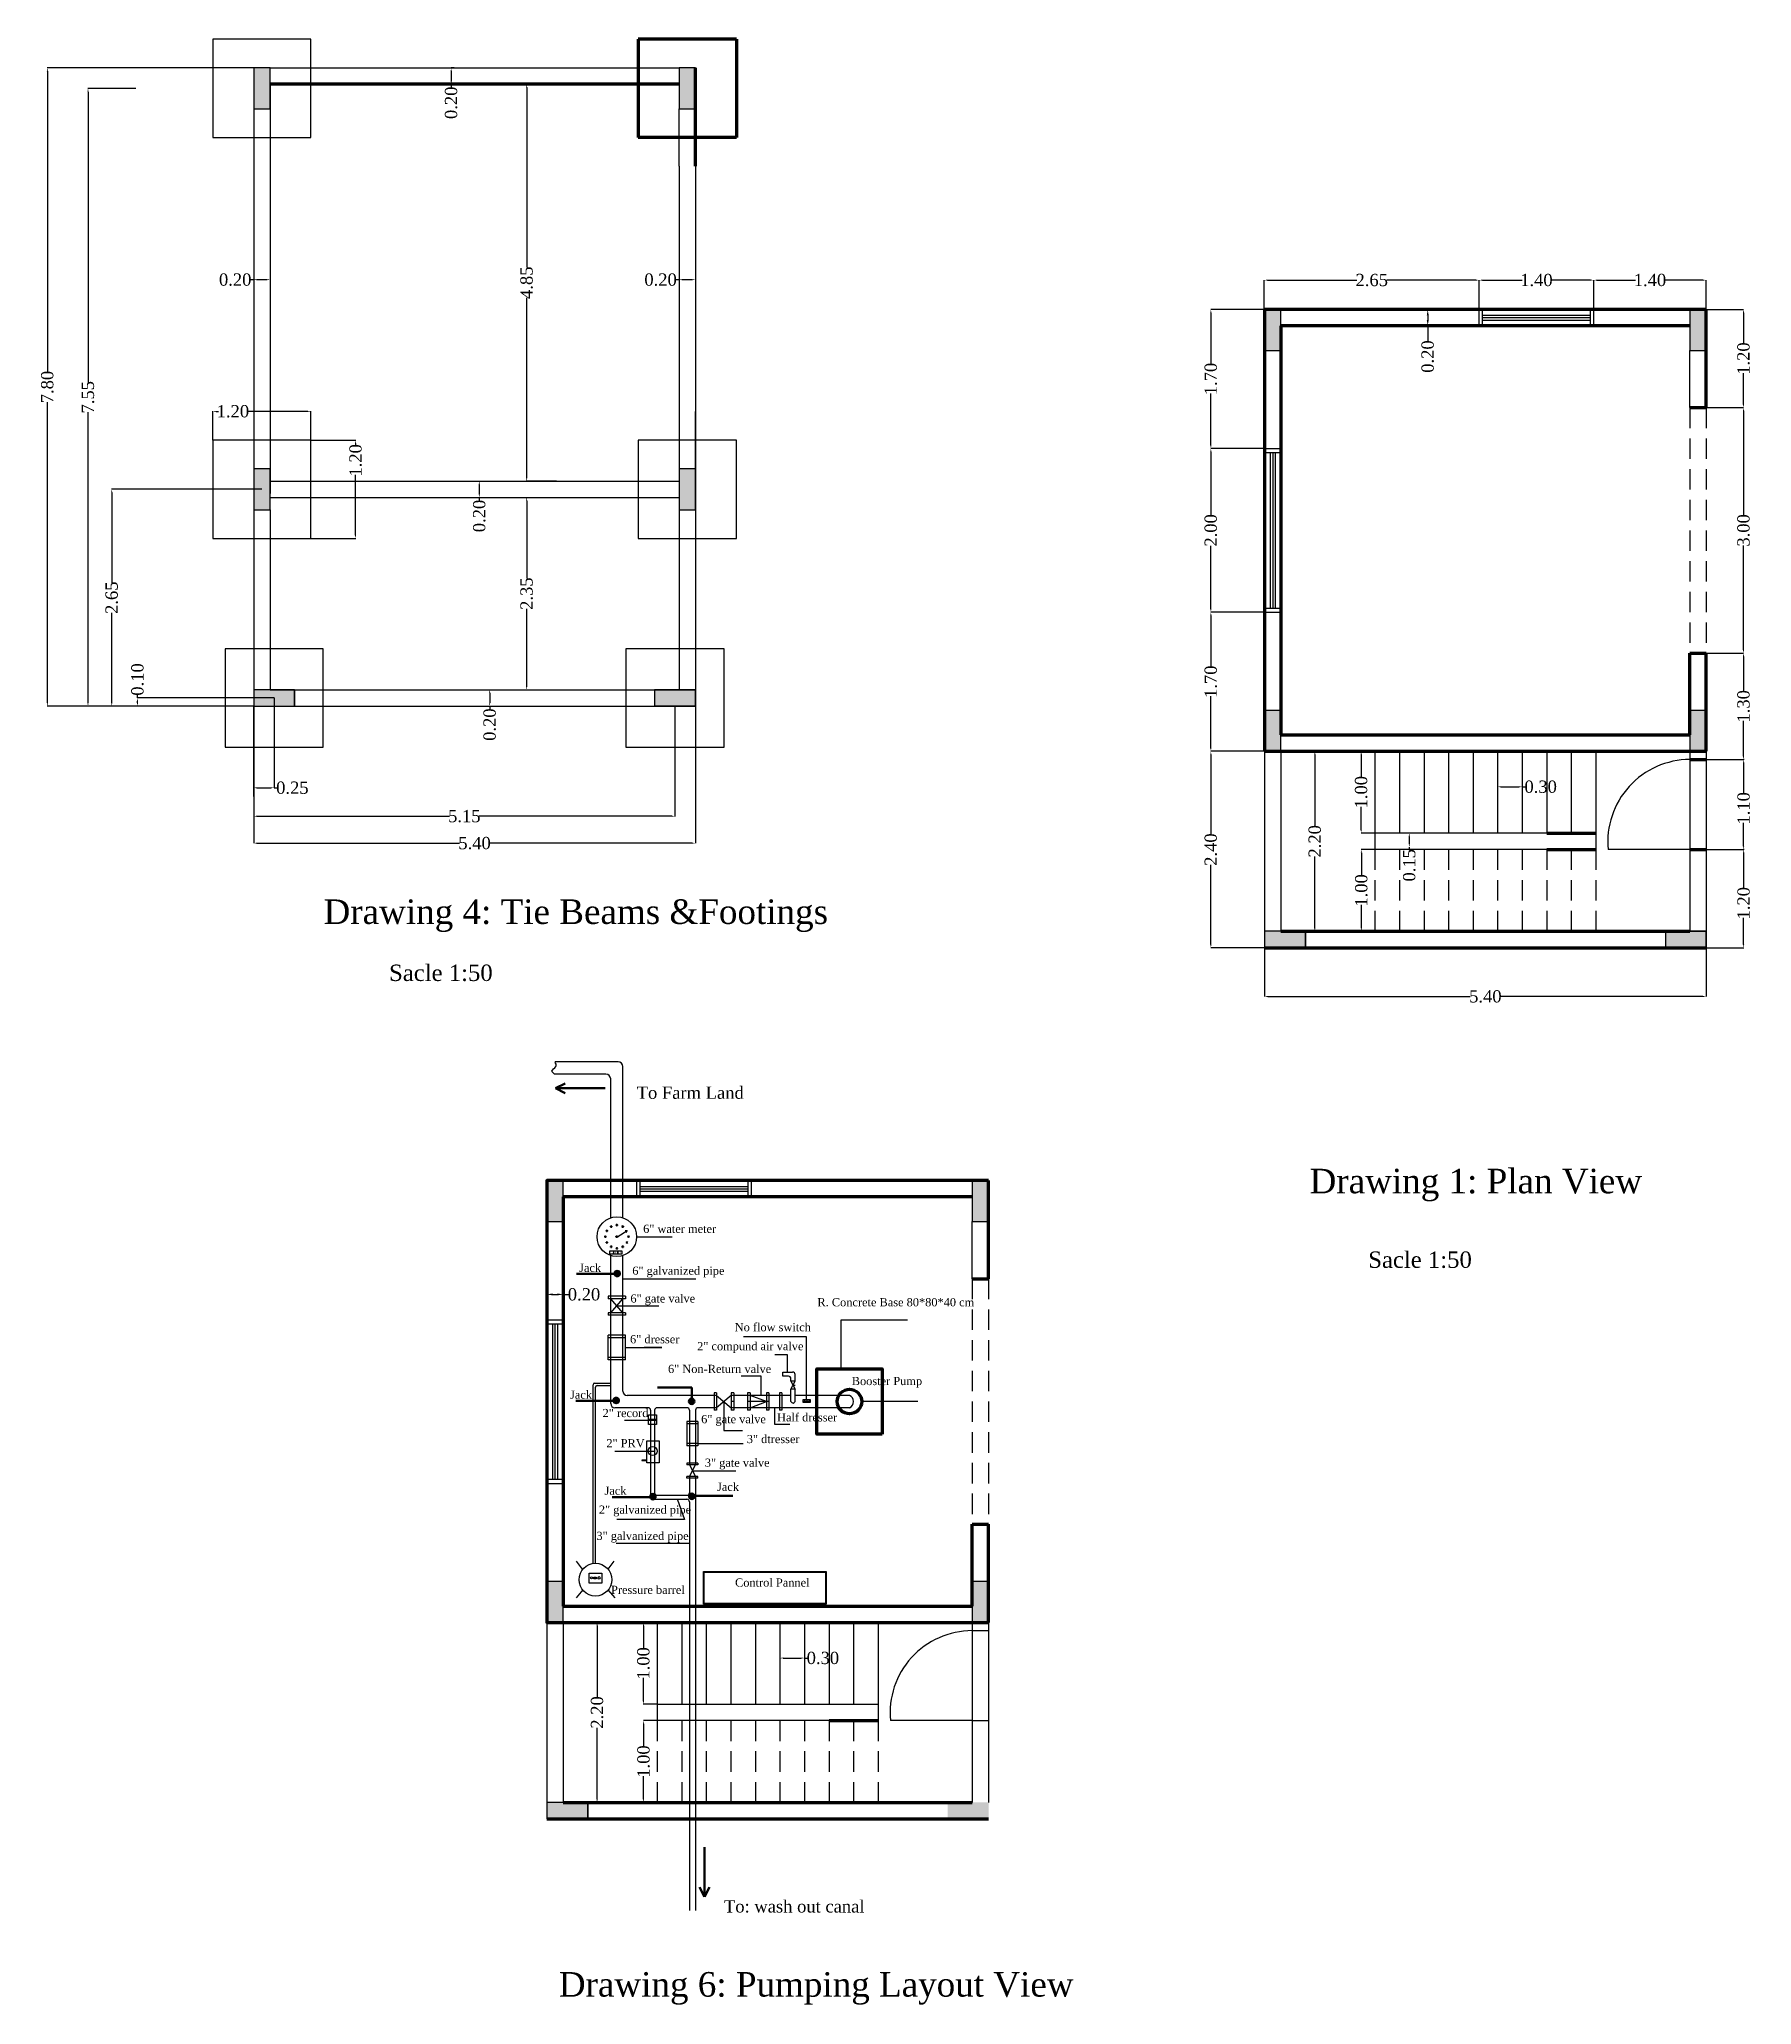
# Model space of a CAD drawing. Extents: x 159757 to 319554, y 183478 to 366995.
# Drawn here: x 159756.82 to 159777.75, y 183477.99 to 183502.01 of the extents above; entities that cross this region are included whole.
import ezdxf

# ---------------------------------------------------------------- set-up
doc = ezdxf.new("R2010")
doc.units = 0
doc.header["$MEASUREMENT"] = 0
doc.header["$PDSIZE"] = 2
doc.linetypes.add('HIDDEN', pattern=[0.375, 0.25, -0.125])
doc.layers.add('DIM6', color=180, linetype='Continuous')
doc.layers.add('LINE-NUSS', color=255, linetype='Continuous', lineweight=70)
doc.styles.add('ATT', font='TXT')
doc.styles.get("Standard").update_dxf_attribs({"font": 'times.ttf', "height": 0.15})
doc.styles.add('style13', font='times.ttf', dxfattribs={"height": 0.06})
doc.dimstyles.new('Copy of dss', dxfattribs={"dimtxt": 0.18, "dimasz": 0.07, "dimexe": 0.18, "dimexo": 0.0625, "dimgap": 0.09, "dimtad": 0, "dimtoh": 1, "dimrnd": 0.05, "dimzin": 0, "dimdsep": 46, "dimtxsty": 'ATT', "dimcen": 0.09, "dimse1": 1, "dimse2": 1, "dimclrd": 8, "dimclrt": 2, "dimadec": 0, "dimazin": 0, "dimtfac": 1, "dimtofl": 0, "dimtmove": 0, "dimatfit": 3, "dimfxl": 0.18, "dimtolj": 1, "dimtzin": 0, "dimarcsym": 0})

msp = doc.modelspace()

# ---------------------------------------------------------------- texts
at = {"layer": 'DIM6', "color": 7, "linetype": 'Continuous'}
for s, p in [('Drawing 4: Tie Beams &Footings', (159760.291, 183491.197)), ('Drawing 1: Plan View', (159772.344, 183487.905)), ('Drawing 6: Pumping Layout View', (159763.167, 183478.087))]:
    msp.add_text(s, height=0.3, dxfattribs=at).set_placement(p)
at = {"layer": 'DIM6', "color": 7, "linetype": 'Continuous', "style": 'style13'}
for s, height, p in [('Sacle 1:50', 0.2, (159761.092, 183490.5)), ('To Farm Land ', 0.15, (159764.119, 183489.06)), ('6" water meter', 0.1, (159764.198, 183487.421)), ('5', 0.03, (159763.801, 183487.164)), ('3', 0.03, (159763.847, 183487.17)), ('0', 0.03, (159763.897, 183487.168)), ('Sacle 1:50', 0.2, (159773.061, 183486.994)), ('Jack', 0.1, (159763.415, 183486.945)), ('6" galvanized pipe', 0.1, (159764.065, 183486.909)), ('6" gate valve', 0.1, (159764.042, 183486.57)), ('R. Concrete Base 80*80*40 cm', 0.1, (159766.328, 183486.524)), ('No flow switch', 0.1, (159765.317, 183486.219)), ('6" dresser', 0.1, (159764.038, 183486.072)), ('2" compund air valve', 0.1, (159764.858, 183485.987)), ('6" Non-Return valve', 0.1, (159764.502, 183485.709)), ('Jack', 0.1, (159763.304, 183485.394)), ('Booster Pump', 0.1, (159766.748, 183485.561)), ('2" record', 0.1, (159763.702, 183485.17)), ('6" gate valve', 0.1, (159764.907, 183485.095)), ('Half dresser', 0.1, (159765.835, 183485.117)), ('2" PRV', 0.1, (159763.748, 183484.801)), ('3" dtresser', 0.1, (159765.465, 183484.852)), ('3" gate valve', 0.1, (159764.952, 183484.563)), ('Jack', 0.1, (159763.726, 183484.221)), ('Jack', 0.1, (159765.101, 183484.268)), ('2" galvanized pipe', 0.1, (159763.657, 183483.989)), ('3" galvanized pipe', 0.1, (159763.627, 183483.669)), ('Pressure barrel', 0.1, (159763.805, 183483.009)), ('Control Pannel', 0.1, (159765.321, 183483.098)), ('To: wash out canal', 0.15, (159765.186, 183479.115))]:
    msp.add_text(s, height=height, dxfattribs=at).set_placement(p)

# ---------------------------------------------------------------- blocks, each defined once
blk = doc.blocks.new('*D77')
at = {"layer": 'DEFPOINTS', "color": 0, "linetype": 'Continuous', "transparency": 16777216}
for p in [(159763.02, 183486.715), (159763.22, 183486.715), (159763.22, 183486.669)]:
    blk.add_point(p, dxfattribs=at)
at = {"layer": 'DIM6', "color": 0, "linetype": 'Continuous', "lineweight": -2, "transparency": 16777216}
for p, q in [((159763.02, 183486.713), (159763.02, 183486.668)), ((159763.22, 183486.713), (159763.22, 183486.668))]:
    blk.add_line(p, q, dxfattribs=at)
at = {"layer": 'DIM6', "color": 7, "linetype": 'Continuous', "lineweight": -2, "transparency": 16777216}
for p, q in [((159763.09, 183486.669), (159763.15, 183486.669)), ((159763.22, 183486.669), (159763.29, 183486.669))]:
    blk.add_line(p, q, dxfattribs=at)
at = {"layer": 'DIM6', "color": 7, "linetype": 'Continuous', "transparency": 16777216}
for points in [[(159763.09, 183486.681), (159763.09, 183486.658), (159763.02, 183486.669)], [(159763.15, 183486.681), (159763.15, 183486.658), (159763.22, 183486.669)]]:
    blk.add_solid(points, dxfattribs=at)
at = {"layer": 'DIM6', "color": 7, "linetype": 'Continuous', "transparency": 16777216, "insert": (159763.475, 183486.669), "char_height": 0.15, "attachment_point": 5}
blk.add_mtext('\\A1;0.20', dxfattribs=at)
blk = doc.blocks.new('*D78')
at = {"layer": 'DEFPOINTS', "color": 0, "linetype": 'Continuous', "transparency": 16777216}
for p in [(159773.788, 183498.707), (159773.914, 183498.707), (159773.914, 183498.507)]:
    blk.add_point(p, dxfattribs=at)
at = {"layer": 'DIM6', "color": 0, "linetype": 'Continuous', "lineweight": -2, "transparency": 16777216}
for p, q in [((159773.912, 183498.707), (159773.787, 183498.707)), ((159773.912, 183498.507), (159773.787, 183498.507))]:
    blk.add_line(p, q, dxfattribs=at)
at = {"layer": 'DIM6', "color": 7, "linetype": 'Continuous', "lineweight": -2, "transparency": 16777216}
for p, q in [((159773.788, 183498.637), (159773.788, 183498.577)), ((159773.788, 183498.507), (159773.788, 183498.318))]:
    blk.add_line(p, q, dxfattribs=at)
at = {"layer": 'DIM6', "color": 7, "linetype": 'Continuous', "transparency": 16777216}
for points in [[(159773.777, 183498.637), (159773.8, 183498.637), (159773.788, 183498.707)], [(159773.777, 183498.577), (159773.8, 183498.577), (159773.788, 183498.507)]]:
    blk.add_solid(points, dxfattribs=at)
at = {"layer": 'DIM6', "color": 7, "linetype": 'Continuous', "transparency": 16777216, "insert": (159773.788, 183498.132), "char_height": 0.15, "attachment_point": 5, "rotation": 90}
blk.add_mtext('\\A1;0.20', dxfattribs=at)
blk = doc.blocks.new('*D79')
at = {"layer": 'DEFPOINTS', "color": 0, "linetype": 'Continuous', "transparency": 16777216}
for p in [(159758.017, 183493.959), (159759.437, 183493.959), (159759.437, 183493.859)]:
    blk.add_point(p, dxfattribs=at)
at = {"layer": 'DIM6', "color": 0, "linetype": 'Continuous', "lineweight": -2, "transparency": 16777216}
for p, q in [((159759.435, 183493.959), (159758.016, 183493.959)), ((159759.435, 183493.859), (159758.016, 183493.859))]:
    blk.add_line(p, q, dxfattribs=at)
at = {"layer": 'DIM6', "color": 7, "linetype": 'Continuous', "lineweight": -2, "transparency": 16777216}
for p, q in [((159758.017, 183493.959), (159758.017, 183493.999)), ((159758.017, 183493.899), (159758.017, 183493.919))]:
    blk.add_line(p, q, dxfattribs=at)
at = {"layer": 'DIM6', "color": 7, "linetype": 'Continuous', "transparency": 16777216}
for points in [[(159758.011, 183493.919), (159758.024, 183493.919), (159758.017, 183493.959)], [(159758.011, 183493.899), (159758.024, 183493.899), (159758.017, 183493.859)]]:
    blk.add_solid(points, dxfattribs=at)
at = {"layer": 'DIM6', "color": 7, "linetype": 'Continuous', "transparency": 16777216, "insert": (159758.017, 183494.185), "char_height": 0.15, "attachment_point": 5, "rotation": 90}
blk.add_mtext('\\A1;0.10', dxfattribs=at)
blk = doc.blocks.new('*D80')
at = {"layer": 'DEFPOINTS', "color": 0, "linetype": 'Continuous', "transparency": 16777216}
for p in [(159757.702, 183496.509), (159759.437, 183496.509), (159759.437, 183493.859)]:
    blk.add_point(p, dxfattribs=at)
at = {"layer": 'DIM6', "color": 0, "linetype": 'Continuous', "lineweight": -2, "transparency": 16777216}
for p, q in [((159759.435, 183496.509), (159757.7, 183496.509)), ((159759.435, 183493.859), (159757.7, 183493.859))]:
    blk.add_line(p, q, dxfattribs=at)
at = {"layer": 'DIM6', "color": 7, "linetype": 'Continuous', "lineweight": -2, "transparency": 16777216}
for p, q in [((159757.702, 183496.469), (159757.702, 183495.368)), ((159757.702, 183493.899), (159757.702, 183495))]:
    blk.add_line(p, q, dxfattribs=at)
at = {"layer": 'DIM6', "color": 7, "linetype": 'Continuous', "transparency": 16777216}
for points in [[(159757.695, 183496.469), (159757.709, 183496.469), (159757.702, 183496.509)], [(159757.695, 183493.899), (159757.709, 183493.899), (159757.702, 183493.859)]]:
    blk.add_solid(points, dxfattribs=at)
at = {"layer": 'DIM6', "color": 7, "linetype": 'Continuous', "transparency": 16777216, "insert": (159757.702, 183495.184), "char_height": 0.15, "attachment_point": 5, "rotation": 90}
blk.add_mtext('\\A1;2.65', dxfattribs=at)
blk = doc.blocks.new('*D81')
at = {"layer": 'DEFPOINTS', "color": 0, "linetype": 'Continuous', "transparency": 16777216}
for p in [(159757.412, 183501.409), (159757.998, 183501.409), (159759.437, 183493.859)]:
    blk.add_point(p, dxfattribs=at)
at = {"layer": 'DIM6', "color": 0, "linetype": 'Continuous', "lineweight": -2, "transparency": 16777216}
for p, q in [((159757.996, 183501.409), (159757.41, 183501.409)), ((159759.435, 183493.859), (159757.41, 183493.859))]:
    blk.add_line(p, q, dxfattribs=at)
at = {"layer": 'DIM6', "color": 7, "linetype": 'Continuous', "lineweight": -2, "transparency": 16777216}
for p, q in [((159757.412, 183501.369), (159757.412, 183497.816)), ((159757.412, 183493.899), (159757.412, 183497.452))]:
    blk.add_line(p, q, dxfattribs=at)
at = {"layer": 'DIM6', "color": 7, "linetype": 'Continuous', "transparency": 16777216}
for points in [[(159757.405, 183501.369), (159757.418, 183501.369), (159757.412, 183501.409)], [(159757.405, 183493.899), (159757.418, 183493.899), (159757.412, 183493.859)]]:
    blk.add_solid(points, dxfattribs=at)
at = {"layer": 'DIM6', "color": 7, "linetype": 'Continuous', "transparency": 16777216, "insert": (159757.412, 183497.634), "char_height": 0.15, "attachment_point": 5, "rotation": 90}
blk.add_mtext('\\A1;7.55', dxfattribs=at)
blk = doc.blocks.new('*D82')
at = {"layer": 'DEFPOINTS', "color": 0, "linetype": 'Continuous', "transparency": 16777216}
for p in [(159756.915, 183501.659), (159759.437, 183501.659), (159759.437, 183493.859)]:
    blk.add_point(p, dxfattribs=at)
at = {"layer": 'DIM6', "color": 0, "linetype": 'Continuous', "lineweight": -2, "transparency": 16777216}
for p, q in [((159759.435, 183501.659), (159756.913, 183501.659)), ((159759.435, 183493.859), (159756.913, 183493.859))]:
    blk.add_line(p, q, dxfattribs=at)
at = {"layer": 'DIM6', "color": 7, "linetype": 'Continuous', "lineweight": -2, "transparency": 16777216}
for p, q in [((159756.915, 183501.619), (159756.915, 183497.945)), ((159756.915, 183493.899), (159756.915, 183497.573))]:
    blk.add_line(p, q, dxfattribs=at)
at = {"layer": 'DIM6', "color": 7, "linetype": 'Continuous', "transparency": 16777216}
for points in [[(159756.908, 183501.619), (159756.922, 183501.619), (159756.915, 183501.659)], [(159756.908, 183493.899), (159756.922, 183493.899), (159756.915, 183493.859)]]:
    blk.add_solid(points, dxfattribs=at)
at = {"layer": 'DIM6', "color": 7, "linetype": 'Continuous', "transparency": 16777216, "insert": (159756.915, 183497.759), "char_height": 0.15, "attachment_point": 5, "rotation": 90}
blk.add_mtext('\\A1;7.80', dxfattribs=at)
blk = doc.blocks.new('*D83')
at = {"layer": 'DEFPOINTS', "color": 0, "linetype": 'Continuous', "transparency": 16777216}
for p in [(159759.437, 183493.859), (159759.687, 183493.859), (159759.687, 183492.861)]:
    blk.add_point(p, dxfattribs=at)
at = {"layer": 'DIM6', "color": 0, "linetype": 'Continuous', "lineweight": -2, "transparency": 16777216}
for p, q in [((159759.437, 183493.857), (159759.437, 183492.859)), ((159759.687, 183493.857), (159759.687, 183492.859))]:
    blk.add_line(p, q, dxfattribs=at)
at = {"layer": 'DIM6', "color": 7, "linetype": 'Continuous', "lineweight": -2, "transparency": 16777216}
for p, q in [((159759.477, 183492.861), (159759.647, 183492.861)), ((159759.687, 183492.861), (159759.727, 183492.861))]:
    blk.add_line(p, q, dxfattribs=at)
at = {"layer": 'DIM6', "color": 7, "linetype": 'Continuous', "transparency": 16777216}
for points in [[(159759.477, 183492.868), (159759.477, 183492.854), (159759.437, 183492.861)], [(159759.647, 183492.868), (159759.647, 183492.854), (159759.687, 183492.861)]]:
    blk.add_solid(points, dxfattribs=at)
at = {"layer": 'DIM6', "color": 7, "linetype": 'Continuous', "transparency": 16777216, "insert": (159759.91, 183492.861), "char_height": 0.15, "attachment_point": 5}
blk.add_mtext('\\A1;0.25', dxfattribs=at)
blk = doc.blocks.new('*D84')
at = {"layer": 'DEFPOINTS', "color": 0, "linetype": 'Continuous', "transparency": 16777216}
for p in [(159759.437, 183493.859), (159764.587, 183493.859), (159764.587, 183492.514)]:
    blk.add_point(p, dxfattribs=at)
at = {"layer": 'DIM6', "color": 0, "linetype": 'Continuous', "lineweight": -2, "transparency": 16777216}
for p, q in [((159759.437, 183493.857), (159759.437, 183492.512)), ((159764.587, 183493.857), (159764.587, 183492.512))]:
    blk.add_line(p, q, dxfattribs=at)
at = {"layer": 'DIM6', "color": 7, "linetype": 'Continuous', "lineweight": -2, "transparency": 16777216}
for p, q in [((159759.477, 183492.514), (159761.831, 183492.514)), ((159764.547, 183492.514), (159762.193, 183492.514))]:
    blk.add_line(p, q, dxfattribs=at)
at = {"layer": 'DIM6', "color": 7, "linetype": 'Continuous', "transparency": 16777216}
for points in [[(159759.477, 183492.52), (159759.477, 183492.507), (159759.437, 183492.514)], [(159764.547, 183492.52), (159764.547, 183492.507), (159764.587, 183492.514)]]:
    blk.add_solid(points, dxfattribs=at)
at = {"layer": 'DIM6', "color": 7, "linetype": 'Continuous', "transparency": 16777216, "insert": (159762.012, 183492.514), "char_height": 0.15, "attachment_point": 5}
blk.add_mtext('\\A1;5.15', dxfattribs=at)
blk = doc.blocks.new('*D85')
at = {"layer": 'DEFPOINTS', "color": 0, "linetype": 'Continuous', "transparency": 16777216}
for p in [(159759.437, 183493.859), (159764.837, 183493.859), (159764.837, 183492.184)]:
    blk.add_point(p, dxfattribs=at)
at = {"layer": 'DIM6', "color": 0, "linetype": 'Continuous', "lineweight": -2, "transparency": 16777216}
for p, q in [((159759.437, 183493.857), (159759.437, 183492.183)), ((159764.837, 183493.857), (159764.837, 183492.183))]:
    blk.add_line(p, q, dxfattribs=at)
at = {"layer": 'DIM6', "color": 7, "linetype": 'Continuous', "lineweight": -2, "transparency": 16777216}
for p, q in [((159759.477, 183492.184), (159761.953, 183492.184)), ((159764.797, 183492.184), (159762.322, 183492.184))]:
    blk.add_line(p, q, dxfattribs=at)
at = {"layer": 'DIM6', "color": 7, "linetype": 'Continuous', "transparency": 16777216}
for points in [[(159759.477, 183492.191), (159759.477, 183492.178), (159759.437, 183492.184)], [(159764.797, 183492.191), (159764.797, 183492.178), (159764.837, 183492.184)]]:
    blk.add_solid(points, dxfattribs=at)
at = {"layer": 'DIM6', "color": 7, "linetype": 'Continuous', "transparency": 16777216, "insert": (159762.137, 183492.184), "char_height": 0.15, "attachment_point": 5}
blk.add_mtext('\\A1;5.40', dxfattribs=at)
blk = doc.blocks.new('*D86')
at = {"layer": 'DEFPOINTS', "color": 0, "linetype": 'Continuous', "transparency": 16777216}
for p in [(159761.89, 183501.659), (159761.851, 183501.459), (159761.89, 183501.459)]:
    blk.add_point(p, dxfattribs=at)
at = {"layer": 'DIM6', "color": 0, "linetype": 'Continuous', "lineweight": -2, "transparency": 16777216}
for p, q in [((159761.888, 183501.659), (159761.85, 183501.659)), ((159761.888, 183501.459), (159761.85, 183501.459))]:
    blk.add_line(p, q, dxfattribs=at)
at = {"layer": 'DIM6', "color": 7, "linetype": 'Continuous', "lineweight": -2, "transparency": 16777216}
for p, q in [((159761.851, 183501.619), (159761.851, 183501.499)), ((159761.851, 183501.459), (159761.851, 183501.419))]:
    blk.add_line(p, q, dxfattribs=at)
at = {"layer": 'DIM6', "color": 7, "linetype": 'Continuous', "transparency": 16777216}
for points in [[(159761.845, 183501.619), (159761.858, 183501.619), (159761.851, 183501.659)], [(159761.845, 183501.499), (159761.858, 183501.499), (159761.851, 183501.459)]]:
    blk.add_solid(points, dxfattribs=at)
at = {"layer": 'DIM6', "color": 7, "linetype": 'Continuous', "transparency": 16777216, "insert": (159761.851, 183501.233), "char_height": 0.15, "attachment_point": 5, "rotation": 90}
blk.add_mtext('\\A1;0.20', dxfattribs=at)
blk = doc.blocks.new('*D87')
at = {"layer": 'DEFPOINTS', "color": 0, "linetype": 'Continuous', "transparency": 16777216}
for p in [(159771.793, 183490.907), (159777.193, 183490.907), (159777.193, 183490.311)]:
    blk.add_point(p, dxfattribs=at)
at = {"layer": 'DIM6', "color": 0, "linetype": 'Continuous', "lineweight": -2, "transparency": 16777216}
for p, q in [((159771.793, 183490.905), (159771.793, 183490.309)), ((159777.193, 183490.905), (159777.193, 183490.309))]:
    blk.add_line(p, q, dxfattribs=at)
at = {"layer": 'DIM6', "color": 7, "linetype": 'Continuous', "lineweight": -2, "transparency": 16777216}
for p, q in [((159771.833, 183490.311), (159774.308, 183490.311)), ((159777.153, 183490.311), (159774.677, 183490.311))]:
    blk.add_line(p, q, dxfattribs=at)
at = {"layer": 'DIM6', "color": 7, "linetype": 'Continuous', "transparency": 16777216}
for points in [[(159771.833, 183490.318), (159771.833, 183490.304), (159771.793, 183490.311)], [(159777.153, 183490.318), (159777.153, 183490.304), (159777.193, 183490.311)]]:
    blk.add_solid(points, dxfattribs=at)
at = {"layer": 'DIM6', "color": 7, "linetype": 'Continuous', "transparency": 16777216, "insert": (159774.493, 183490.311), "char_height": 0.15, "attachment_point": 5}
blk.add_mtext('\\A1;5.40', dxfattribs=at)
blk = doc.blocks.new('*D88')
at = {"layer": 'DEFPOINTS', "color": 0, "linetype": 'Continuous', "transparency": 16777216}
for p in [(159771.137, 183493.307), (159771.793, 183493.307), (159771.793, 183490.905)]:
    blk.add_point(p, dxfattribs=at)
at = {"layer": 'DIM6', "color": 0, "linetype": 'Continuous', "lineweight": -2, "transparency": 16777216}
for p, q in [((159771.791, 183493.307), (159771.136, 183493.307)), ((159771.791, 183490.905), (159771.136, 183490.905))]:
    blk.add_line(p, q, dxfattribs=at)
at = {"layer": 'DIM6', "color": 7, "linetype": 'Continuous', "lineweight": -2, "transparency": 16777216}
for p, q in [((159771.137, 183493.267), (159771.137, 183492.294)), ((159771.137, 183490.945), (159771.137, 183491.919))]:
    blk.add_line(p, q, dxfattribs=at)
at = {"layer": 'DIM6', "color": 7, "linetype": 'Continuous', "transparency": 16777216}
for points in [[(159771.131, 183493.267), (159771.144, 183493.267), (159771.137, 183493.307)], [(159771.131, 183490.945), (159771.144, 183490.945), (159771.137, 183490.905)]]:
    blk.add_solid(points, dxfattribs=at)
at = {"layer": 'DIM6', "color": 7, "linetype": 'Continuous', "transparency": 16777216, "insert": (159771.137, 183492.106), "char_height": 0.15, "attachment_point": 5, "rotation": 90}
blk.add_mtext('\\A1;2.40', dxfattribs=at)
blk = doc.blocks.new('*D89')
at = {"layer": 'DEFPOINTS', "color": 0, "linetype": 'Continuous', "transparency": 16777216}
for p in [(159771.137, 183495.007), (159771.793, 183495.007), (159771.793, 183493.307)]:
    blk.add_point(p, dxfattribs=at)
at = {"layer": 'DIM6', "color": 0, "linetype": 'Continuous', "lineweight": -2, "transparency": 16777216}
for p, q in [((159771.791, 183495.007), (159771.136, 183495.007)), ((159771.791, 183493.307), (159771.136, 183493.307))]:
    blk.add_line(p, q, dxfattribs=at)
at = {"layer": 'DIM6', "color": 7, "linetype": 'Continuous', "lineweight": -2, "transparency": 16777216}
for p, q in [((159771.137, 183494.967), (159771.137, 183494.334)), ((159771.137, 183493.347), (159771.137, 183493.98))]:
    blk.add_line(p, q, dxfattribs=at)
at = {"layer": 'DIM6', "color": 7, "linetype": 'Continuous', "transparency": 16777216}
for points in [[(159771.131, 183494.967), (159771.144, 183494.967), (159771.137, 183495.007)], [(159771.131, 183493.347), (159771.144, 183493.347), (159771.137, 183493.307)]]:
    blk.add_solid(points, dxfattribs=at)
at = {"layer": 'DIM6', "color": 7, "linetype": 'Continuous', "transparency": 16777216, "insert": (159771.137, 183494.157), "char_height": 0.15, "attachment_point": 5, "rotation": 90}
blk.add_mtext('\\A1;1.70', dxfattribs=at)
blk = doc.blocks.new('*D90')
at = {"layer": 'DEFPOINTS', "color": 0, "linetype": 'Continuous', "transparency": 16777216}
for p in [(159771.137, 183497.007), (159771.793, 183497.007), (159771.793, 183495.007)]:
    blk.add_point(p, dxfattribs=at)
at = {"layer": 'DIM6', "color": 0, "linetype": 'Continuous', "lineweight": -2, "transparency": 16777216}
for p, q in [((159771.791, 183497.007), (159771.136, 183497.007)), ((159771.791, 183495.007), (159771.136, 183495.007))]:
    blk.add_line(p, q, dxfattribs=at)
at = {"layer": 'DIM6', "color": 7, "linetype": 'Continuous', "lineweight": -2, "transparency": 16777216}
for p, q in [((159771.137, 183496.967), (159771.137, 183496.195)), ((159771.137, 183495.047), (159771.137, 183495.82))]:
    blk.add_line(p, q, dxfattribs=at)
at = {"layer": 'DIM6', "color": 7, "linetype": 'Continuous', "transparency": 16777216}
for points in [[(159771.131, 183496.967), (159771.144, 183496.967), (159771.137, 183497.007)], [(159771.131, 183495.047), (159771.144, 183495.047), (159771.137, 183495.007)]]:
    blk.add_solid(points, dxfattribs=at)
at = {"layer": 'DIM6', "color": 7, "linetype": 'Continuous', "transparency": 16777216, "insert": (159771.137, 183496.007), "char_height": 0.15, "attachment_point": 5, "rotation": 90}
blk.add_mtext('\\A1;2.00', dxfattribs=at)
blk = doc.blocks.new('*D91')
at = {"layer": 'DEFPOINTS', "color": 0, "linetype": 'Continuous', "transparency": 16777216}
for p in [(159771.137, 183498.707), (159771.793, 183498.707), (159771.793, 183497.007)]:
    blk.add_point(p, dxfattribs=at)
at = {"layer": 'DIM6', "color": 0, "linetype": 'Continuous', "lineweight": -2, "transparency": 16777216}
for p, q in [((159771.791, 183498.707), (159771.136, 183498.707)), ((159771.791, 183497.007), (159771.136, 183497.007))]:
    blk.add_line(p, q, dxfattribs=at)
at = {"layer": 'DIM6', "color": 7, "linetype": 'Continuous', "lineweight": -2, "transparency": 16777216}
for p, q in [((159771.137, 183498.667), (159771.137, 183498.034)), ((159771.137, 183497.047), (159771.137, 183497.68))]:
    blk.add_line(p, q, dxfattribs=at)
at = {"layer": 'DIM6', "color": 7, "linetype": 'Continuous', "transparency": 16777216}
for points in [[(159771.131, 183498.667), (159771.144, 183498.667), (159771.137, 183498.707)], [(159771.131, 183497.047), (159771.144, 183497.047), (159771.137, 183497.007)]]:
    blk.add_solid(points, dxfattribs=at)
at = {"layer": 'DIM6', "color": 7, "linetype": 'Continuous', "transparency": 16777216, "insert": (159771.137, 183497.857), "char_height": 0.15, "attachment_point": 5, "rotation": 90}
blk.add_mtext('\\A1;1.70', dxfattribs=at)
blk = doc.blocks.new('*D92')
at = {"layer": 'DEFPOINTS', "color": 0, "linetype": 'Continuous', "transparency": 16777216}
for p in [(159774.417, 183499.066), (159771.791, 183498.707), (159774.417, 183498.707)]:
    blk.add_point(p, dxfattribs=at)
at = {"layer": 'DIM6', "color": 0, "linetype": 'Continuous', "lineweight": -2, "transparency": 16777216}
for p, q in [((159771.791, 183498.709), (159771.791, 183499.067)), ((159774.417, 183498.709), (159774.417, 183499.067))]:
    blk.add_line(p, q, dxfattribs=at)
at = {"layer": 'DIM6', "color": 7, "linetype": 'Continuous', "lineweight": -2, "transparency": 16777216}
for p, q in [((159771.831, 183499.066), (159772.92, 183499.066)), ((159774.377, 183499.066), (159773.288, 183499.066))]:
    blk.add_line(p, q, dxfattribs=at)
at = {"layer": 'DIM6', "color": 7, "linetype": 'Continuous', "transparency": 16777216}
for points in [[(159771.831, 183499.072), (159771.831, 183499.059), (159771.791, 183499.066)], [(159774.377, 183499.072), (159774.377, 183499.059), (159774.417, 183499.066)]]:
    blk.add_solid(points, dxfattribs=at)
at = {"layer": 'DIM6', "color": 7, "linetype": 'Continuous', "transparency": 16777216, "insert": (159773.104, 183499.066), "char_height": 0.15, "attachment_point": 5}
blk.add_mtext('\\A1;2.65', dxfattribs=at)
blk = doc.blocks.new('*D93')
at = {"layer": 'DEFPOINTS', "color": 0, "linetype": 'Continuous', "transparency": 16777216}
for p in [(159775.817, 183499.066), (159774.417, 183498.707), (159775.817, 183498.707)]:
    blk.add_point(p, dxfattribs=at)
at = {"layer": 'DIM6', "color": 0, "linetype": 'Continuous', "lineweight": -2, "transparency": 16777216}
for p, q in [((159774.417, 183498.709), (159774.417, 183499.067)), ((159775.817, 183498.709), (159775.817, 183499.067))]:
    blk.add_line(p, q, dxfattribs=at)
at = {"layer": 'DIM6', "color": 7, "linetype": 'Continuous', "lineweight": -2, "transparency": 16777216}
for p, q in [((159774.457, 183499.066), (159774.941, 183499.066)), ((159775.777, 183499.066), (159775.294, 183499.066))]:
    blk.add_line(p, q, dxfattribs=at)
at = {"layer": 'DIM6', "color": 7, "linetype": 'Continuous', "transparency": 16777216}
for points in [[(159774.457, 183499.072), (159774.457, 183499.059), (159774.417, 183499.066)], [(159775.777, 183499.072), (159775.777, 183499.059), (159775.817, 183499.066)]]:
    blk.add_solid(points, dxfattribs=at)
at = {"layer": 'DIM6', "color": 7, "linetype": 'Continuous', "transparency": 16777216, "insert": (159775.117, 183499.066), "char_height": 0.15, "attachment_point": 5}
blk.add_mtext('\\A1;1.40', dxfattribs=at)
blk = doc.blocks.new('*D94')
at = {"layer": 'DEFPOINTS', "color": 0, "linetype": 'Continuous', "transparency": 16777216}
for p in [(159777.193, 183499.066), (159775.817, 183498.707), (159777.193, 183498.707)]:
    blk.add_point(p, dxfattribs=at)
at = {"layer": 'DIM6', "color": 0, "linetype": 'Continuous', "lineweight": -2, "transparency": 16777216}
for p, q in [((159775.817, 183498.709), (159775.817, 183499.067)), ((159777.193, 183498.709), (159777.193, 183499.067))]:
    blk.add_line(p, q, dxfattribs=at)
at = {"layer": 'DIM6', "color": 7, "linetype": 'Continuous', "lineweight": -2, "transparency": 16777216}
for p, q in [((159775.857, 183499.066), (159776.328, 183499.066)), ((159777.153, 183499.066), (159776.682, 183499.066))]:
    blk.add_line(p, q, dxfattribs=at)
at = {"layer": 'DIM6', "color": 7, "linetype": 'Continuous', "transparency": 16777216}
for points in [[(159775.857, 183499.072), (159775.857, 183499.059), (159775.817, 183499.066)], [(159777.153, 183499.072), (159777.153, 183499.059), (159777.193, 183499.066)]]:
    blk.add_solid(points, dxfattribs=at)
at = {"layer": 'DIM6', "color": 7, "linetype": 'Continuous', "transparency": 16777216, "insert": (159776.505, 183499.066), "char_height": 0.15, "attachment_point": 5}
blk.add_mtext('\\A1;1.40', dxfattribs=at)
blk = doc.blocks.new('*D95')
at = {"layer": 'DEFPOINTS', "color": 0, "linetype": 'Continuous', "transparency": 16777216}
for p in [(159777.193, 183498.707), (159777.193, 183497.507), (159777.649, 183497.507)]:
    blk.add_point(p, dxfattribs=at)
at = {"layer": 'DIM6', "color": 0, "linetype": 'Continuous', "lineweight": -2, "transparency": 16777216}
for p, q in [((159777.195, 183498.707), (159777.65, 183498.707)), ((159777.195, 183497.507), (159777.65, 183497.507))]:
    blk.add_line(p, q, dxfattribs=at)
at = {"layer": 'DIM6', "color": 7, "linetype": 'Continuous', "lineweight": -2, "transparency": 16777216}
for p, q in [((159777.649, 183498.667), (159777.649, 183498.284)), ((159777.649, 183497.547), (159777.649, 183497.93))]:
    blk.add_line(p, q, dxfattribs=at)
at = {"layer": 'DIM6', "color": 7, "linetype": 'Continuous', "transparency": 16777216}
for points in [[(159777.642, 183498.667), (159777.656, 183498.667), (159777.649, 183498.707)], [(159777.642, 183497.547), (159777.656, 183497.547), (159777.649, 183497.507)]]:
    blk.add_solid(points, dxfattribs=at)
at = {"layer": 'DIM6', "color": 7, "linetype": 'Continuous', "transparency": 16777216, "insert": (159777.649, 183498.107), "char_height": 0.15, "attachment_point": 5, "rotation": 90}
blk.add_mtext('\\A1;1.20', dxfattribs=at)
blk = doc.blocks.new('*D96')
at = {"layer": 'DEFPOINTS', "color": 0, "linetype": 'Continuous', "transparency": 16777216}
for p in [(159777.193, 183497.507), (159777.193, 183494.507), (159777.649, 183494.507)]:
    blk.add_point(p, dxfattribs=at)
at = {"layer": 'DIM6', "color": 0, "linetype": 'Continuous', "lineweight": -2, "transparency": 16777216}
for p, q in [((159777.195, 183497.507), (159777.65, 183497.507)), ((159777.195, 183494.507), (159777.65, 183494.507))]:
    blk.add_line(p, q, dxfattribs=at)
at = {"layer": 'DIM6', "color": 7, "linetype": 'Continuous', "lineweight": -2, "transparency": 16777216}
for p, q in [((159777.649, 183497.467), (159777.649, 183496.193)), ((159777.649, 183494.547), (159777.649, 183495.822))]:
    blk.add_line(p, q, dxfattribs=at)
at = {"layer": 'DIM6', "color": 7, "linetype": 'Continuous', "transparency": 16777216}
for points in [[(159777.642, 183497.467), (159777.656, 183497.467), (159777.649, 183497.507)], [(159777.642, 183494.547), (159777.656, 183494.547), (159777.649, 183494.507)]]:
    blk.add_solid(points, dxfattribs=at)
at = {"layer": 'DIM6', "color": 7, "linetype": 'Continuous', "transparency": 16777216, "insert": (159777.649, 183496.007), "char_height": 0.15, "attachment_point": 5, "rotation": 90}
blk.add_mtext('\\A1;3.00', dxfattribs=at)
blk = doc.blocks.new('*D97')
at = {"layer": 'DEFPOINTS', "color": 0, "linetype": 'Continuous', "transparency": 16777216}
for p in [(159777.193, 183494.507), (159777.193, 183493.207), (159777.649, 183493.207)]:
    blk.add_point(p, dxfattribs=at)
at = {"layer": 'DIM6', "color": 0, "linetype": 'Continuous', "lineweight": -2, "transparency": 16777216}
for p, q in [((159777.195, 183494.507), (159777.65, 183494.507)), ((159777.195, 183493.207), (159777.65, 183493.207))]:
    blk.add_line(p, q, dxfattribs=at)
at = {"layer": 'DIM6', "color": 7, "linetype": 'Continuous', "lineweight": -2, "transparency": 16777216}
for p, q in [((159777.649, 183494.467), (159777.649, 183494.034)), ((159777.649, 183493.247), (159777.649, 183493.68))]:
    blk.add_line(p, q, dxfattribs=at)
at = {"layer": 'DIM6', "color": 7, "linetype": 'Continuous', "transparency": 16777216}
for points in [[(159777.642, 183494.467), (159777.656, 183494.467), (159777.649, 183494.507)], [(159777.642, 183493.247), (159777.656, 183493.247), (159777.649, 183493.207)]]:
    blk.add_solid(points, dxfattribs=at)
at = {"layer": 'DIM6', "color": 7, "linetype": 'Continuous', "transparency": 16777216, "insert": (159777.649, 183493.857), "char_height": 0.15, "attachment_point": 5, "rotation": 90}
blk.add_mtext('\\A1;1.30', dxfattribs=at)
blk = doc.blocks.new('*D100')
at = {"layer": 'DEFPOINTS', "color": 0, "linetype": 'Continuous', "transparency": 16777216}
for p in [(159760.137, 183497.462), (159758.937, 183497.109), (159760.137, 183497.109)]:
    blk.add_point(p, dxfattribs=at)
at = {"layer": 'DIM6', "color": 0, "linetype": 'Continuous', "lineweight": -2, "transparency": 16777216}
for p, q in [((159758.937, 183497.111), (159758.937, 183497.463)), ((159760.137, 183497.111), (159760.137, 183497.463))]:
    blk.add_line(p, q, dxfattribs=at)
at = {"layer": 'DIM6', "color": 7, "linetype": 'Continuous', "lineweight": -2, "transparency": 16777216}
for p, q in [((159758.977, 183497.462), (159759.006, 183497.462)), ((159760.097, 183497.462), (159759.36, 183497.462))]:
    blk.add_line(p, q, dxfattribs=at)
at = {"layer": 'DIM6', "color": 7, "linetype": 'Continuous', "transparency": 16777216}
for points in [[(159758.977, 183497.468), (159758.977, 183497.455), (159758.937, 183497.462)], [(159760.097, 183497.468), (159760.097, 183497.455), (159760.137, 183497.462)]]:
    blk.add_solid(points, dxfattribs=at)
at = {"layer": 'DIM6', "color": 7, "linetype": 'Continuous', "transparency": 16777216, "insert": (159759.183, 183497.462), "char_height": 0.15, "attachment_point": 5}
blk.add_mtext('\\A1;1.20', dxfattribs=at)
blk = doc.blocks.new('*D101')
at = {"layer": 'DEFPOINTS', "color": 0, "linetype": 'Continuous', "transparency": 16777216}
for p in [(159760.137, 183497.109), (159760.683, 183497.109), (159760.137, 183495.909)]:
    blk.add_point(p, dxfattribs=at)
at = {"layer": 'DIM6', "color": 0, "linetype": 'Continuous', "lineweight": -2, "transparency": 16777216}
for p, q in [((159760.139, 183497.109), (159760.684, 183497.109)), ((159760.139, 183495.909), (159760.684, 183495.909))]:
    blk.add_line(p, q, dxfattribs=at)
at = {"layer": 'DIM6', "color": 7, "linetype": 'Continuous', "lineweight": -2, "transparency": 16777216}
for p, q in [((159760.683, 183497.069), (159760.683, 183497.04)), ((159760.683, 183495.949), (159760.683, 183496.686))]:
    blk.add_line(p, q, dxfattribs=at)
at = {"layer": 'DIM6', "color": 7, "linetype": 'Continuous', "transparency": 16777216}
for points in [[(159760.676, 183497.069), (159760.689, 183497.069), (159760.683, 183497.109)], [(159760.676, 183495.949), (159760.689, 183495.949), (159760.683, 183495.909)]]:
    blk.add_solid(points, dxfattribs=at)
at = {"layer": 'DIM6', "color": 7, "linetype": 'Continuous', "transparency": 16777216, "insert": (159760.683, 183496.863), "char_height": 0.15, "attachment_point": 5, "rotation": 90}
blk.add_mtext('\\A1;1.20', dxfattribs=at)
blk = doc.blocks.new('*D102')
at = {"layer": 'DEFPOINTS', "color": 0, "linetype": 'Continuous', "transparency": 16777216}
for p in [(159762.195, 183496.609), (159762.195, 183496.409), (159762.195, 183496.409)]:
    blk.add_point(p, dxfattribs=at)
at = {"layer": 'DIM6', "color": 0, "linetype": 'Continuous', "lineweight": -2, "transparency": 16777216}
for p, q in [((159762.193, 183496.609), (159762.193, 183496.609)), ((159762.193, 183496.409), (159762.193, 183496.409))]:
    blk.add_line(p, q, dxfattribs=at)
at = {"layer": 'DIM6', "color": 7, "linetype": 'Continuous', "lineweight": -2, "transparency": 16777216}
for p, q in [((159762.195, 183496.569), (159762.195, 183496.449)), ((159762.195, 183496.409), (159762.195, 183496.369))]:
    blk.add_line(p, q, dxfattribs=at)
at = {"layer": 'DIM6', "color": 7, "linetype": 'Continuous', "transparency": 16777216}
for points in [[(159762.188, 183496.569), (159762.201, 183496.569), (159762.195, 183496.609)], [(159762.188, 183496.449), (159762.201, 183496.449), (159762.195, 183496.409)]]:
    blk.add_solid(points, dxfattribs=at)
at = {"layer": 'DIM6', "color": 7, "linetype": 'Continuous', "transparency": 16777216, "insert": (159762.195, 183496.183), "char_height": 0.15, "attachment_point": 5, "rotation": 90}
blk.add_mtext('\\A1;0.20', dxfattribs=at)
blk = doc.blocks.new('*D103')
at = {"layer": 'DEFPOINTS', "color": 0, "linetype": 'Continuous', "transparency": 16777216}
for p in [(159762.28, 183494.059), (159762.28, 183493.859), (159762.322, 183493.859)]:
    blk.add_point(p, dxfattribs=at)
at = {"layer": 'DIM6', "color": 0, "linetype": 'Continuous', "lineweight": -2, "transparency": 16777216}
for p, q in [((159762.282, 183494.059), (159762.323, 183494.059)), ((159762.282, 183493.859), (159762.323, 183493.859))]:
    blk.add_line(p, q, dxfattribs=at)
at = {"layer": 'DIM6', "color": 7, "linetype": 'Continuous', "lineweight": -2, "transparency": 16777216}
for p, q in [((159762.322, 183494.019), (159762.322, 183493.899)), ((159762.322, 183493.859), (159762.322, 183493.819))]:
    blk.add_line(p, q, dxfattribs=at)
at = {"layer": 'DIM6', "color": 7, "linetype": 'Continuous', "transparency": 16777216}
for points in [[(159762.315, 183494.019), (159762.329, 183494.019), (159762.322, 183494.059)], [(159762.315, 183493.899), (159762.329, 183493.899), (159762.322, 183493.859)]]:
    blk.add_solid(points, dxfattribs=at)
at = {"layer": 'DIM6', "color": 7, "linetype": 'Continuous', "transparency": 16777216, "insert": (159762.322, 183493.633), "char_height": 0.15, "attachment_point": 5, "rotation": 90}
blk.add_mtext('\\A1;0.20', dxfattribs=at)
blk = doc.blocks.new('*D104')
at = {"layer": 'DEFPOINTS', "color": 0, "linetype": 'Continuous', "transparency": 16777216}
for p in [(159764.637, 183499.113), (159764.637, 183499.071), (159764.837, 183499.113)]:
    blk.add_point(p, dxfattribs=at)
at = {"layer": 'DIM6', "color": 7, "linetype": 'Continuous', "lineweight": -2, "transparency": 16777216}
for p, q in [((159764.637, 183499.071), (159764.597, 183499.071)), ((159764.797, 183499.071), (159764.677, 183499.071))]:
    blk.add_line(p, q, dxfattribs=at)
at = {"layer": 'DIM6', "color": 0, "linetype": 'Continuous', "lineweight": -2, "transparency": 16777216}
for p, q in [((159764.637, 183499.111), (159764.637, 183499.07)), ((159764.837, 183499.111), (159764.837, 183499.07))]:
    blk.add_line(p, q, dxfattribs=at)
at = {"layer": 'DIM6', "color": 7, "linetype": 'Continuous', "transparency": 16777216}
for points in [[(159764.677, 183499.078), (159764.677, 183499.064), (159764.637, 183499.071)], [(159764.797, 183499.078), (159764.797, 183499.064), (159764.837, 183499.071)]]:
    blk.add_solid(points, dxfattribs=at)
at = {"layer": 'DIM6', "color": 7, "linetype": 'Continuous', "transparency": 16777216, "insert": (159764.411, 183499.071), "char_height": 0.15, "attachment_point": 5}
blk.add_mtext('\\A1;0.20', dxfattribs=at)
blk = doc.blocks.new('*D105')
at = {"layer": 'DEFPOINTS', "color": 0, "linetype": 'Continuous', "transparency": 16777216}
for p in [(159759.437, 183499.071), (159759.437, 183499.071), (159759.637, 183499.071)]:
    blk.add_point(p, dxfattribs=at)
at = {"layer": 'DIM6', "color": 7, "linetype": 'Continuous', "lineweight": -2, "transparency": 16777216}
for p, q in [((159759.437, 183499.071), (159759.397, 183499.071)), ((159759.597, 183499.071), (159759.477, 183499.071))]:
    blk.add_line(p, q, dxfattribs=at)
at = {"layer": 'DIM6', "color": 0, "linetype": 'Continuous', "lineweight": -2, "transparency": 16777216}
for p, q in [((159759.437, 183499.073), (159759.437, 183499.073)), ((159759.637, 183499.073), (159759.637, 183499.073))]:
    blk.add_line(p, q, dxfattribs=at)
at = {"layer": 'DIM6', "color": 7, "linetype": 'Continuous', "transparency": 16777216}
for points in [[(159759.477, 183499.078), (159759.477, 183499.064), (159759.437, 183499.071)], [(159759.597, 183499.078), (159759.597, 183499.064), (159759.637, 183499.071)]]:
    blk.add_solid(points, dxfattribs=at)
at = {"layer": 'DIM6', "color": 7, "linetype": 'Continuous', "transparency": 16777216, "insert": (159759.211, 183499.071), "char_height": 0.15, "attachment_point": 5}
blk.add_mtext('\\A1;0.20', dxfattribs=at)
blk = doc.blocks.new('*D106')
at = {"layer": 'DEFPOINTS', "color": 0, "linetype": 'Continuous', "transparency": 16777216}
for p in [(159763.142, 183501.459), (159762.774, 183496.609), (159763.142, 183496.609)]:
    blk.add_point(p, dxfattribs=at)
at = {"layer": 'DIM6', "color": 0, "linetype": 'Continuous', "lineweight": -2, "transparency": 16777216}
for p, q in [((159763.14, 183501.459), (159762.773, 183501.459)), ((159763.14, 183496.609), (159762.773, 183496.609))]:
    blk.add_line(p, q, dxfattribs=at)
at = {"layer": 'DIM6', "color": 7, "linetype": 'Continuous', "lineweight": -2, "transparency": 16777216}
for p, q in [((159762.774, 183501.419), (159762.774, 183499.219)), ((159762.774, 183496.649), (159762.774, 183498.849))]:
    blk.add_line(p, q, dxfattribs=at)
at = {"layer": 'DIM6', "color": 7, "linetype": 'Continuous', "transparency": 16777216}
for points in [[(159762.767, 183501.419), (159762.781, 183501.419), (159762.774, 183501.459)], [(159762.767, 183496.649), (159762.781, 183496.649), (159762.774, 183496.609)]]:
    blk.add_solid(points, dxfattribs=at)
at = {"layer": 'DIM6', "color": 7, "linetype": 'Continuous', "transparency": 16777216, "insert": (159762.774, 183499.034), "char_height": 0.15, "attachment_point": 5, "rotation": 90}
blk.add_mtext('\\A1;4.85', dxfattribs=at)
blk = doc.blocks.new('*D107')
at = {"layer": 'DEFPOINTS', "color": 0, "linetype": 'Continuous', "transparency": 16777216}
for p in [(159762.774, 183496.409), (159762.774, 183494.059), (159762.774, 183494.059)]:
    blk.add_point(p, dxfattribs=at)
at = {"layer": 'DIM6', "color": 0, "linetype": 'Continuous', "lineweight": -2, "transparency": 16777216}
for p, q in [((159762.772, 183496.409), (159762.773, 183496.409)), ((159762.772, 183494.059), (159762.773, 183494.059))]:
    blk.add_line(p, q, dxfattribs=at)
at = {"layer": 'DIM6', "color": 7, "linetype": 'Continuous', "lineweight": -2, "transparency": 16777216}
for p, q in [((159762.774, 183496.369), (159762.774, 183495.418)), ((159762.774, 183494.099), (159762.774, 183495.05))]:
    blk.add_line(p, q, dxfattribs=at)
at = {"layer": 'DIM6', "color": 7, "linetype": 'Continuous', "transparency": 16777216}
for points in [[(159762.767, 183496.369), (159762.781, 183496.369), (159762.774, 183496.409)], [(159762.767, 183494.099), (159762.781, 183494.099), (159762.774, 183494.059)]]:
    blk.add_solid(points, dxfattribs=at)
at = {"layer": 'DIM6', "color": 7, "linetype": 'Continuous', "transparency": 16777216, "insert": (159762.774, 183495.234), "char_height": 0.15, "attachment_point": 5, "rotation": 90}
blk.add_mtext('\\A1;2.35', dxfattribs=at)
blk = doc.blocks.new('*D108')
at = {"layer": 'DEFPOINTS', "color": 0, "linetype": 'Continuous', "transparency": 16777216}
for p in [(159774.643, 183492.873), (159774.943, 183492.873), (159774.943, 183492.873)]:
    blk.add_point(p, dxfattribs=at)
at = {"layer": 'DIM6', "color": 0, "linetype": 'Continuous', "lineweight": -2, "transparency": 16777216}
for p, q in [((159774.643, 183492.875), (159774.643, 183492.874)), ((159774.943, 183492.875), (159774.943, 183492.874))]:
    blk.add_line(p, q, dxfattribs=at)
at = {"layer": 'DIM6', "color": 7, "linetype": 'Continuous', "lineweight": -2, "transparency": 16777216}
for p, q in [((159774.683, 183492.873), (159774.903, 183492.873)), ((159774.943, 183492.873), (159774.983, 183492.873))]:
    blk.add_line(p, q, dxfattribs=at)
at = {"layer": 'DIM6', "color": 7, "linetype": 'Continuous', "transparency": 16777216}
for points in [[(159774.683, 183492.88), (159774.683, 183492.866), (159774.643, 183492.873)], [(159774.903, 183492.88), (159774.903, 183492.866), (159774.943, 183492.873)]]:
    blk.add_solid(points, dxfattribs=at)
at = {"layer": 'DIM6', "color": 7, "linetype": 'Continuous', "transparency": 16777216, "insert": (159775.169, 183492.873), "char_height": 0.15, "attachment_point": 5}
blk.add_mtext('\\A1;0.30', dxfattribs=at)
blk = doc.blocks.new('*D109')
at = {"layer": 'DEFPOINTS', "color": 0, "linetype": 'Continuous', "transparency": 16777216}
for p in [(159772.975, 183493.307), (159773.143, 183493.307), (159773.143, 183492.307)]:
    blk.add_point(p, dxfattribs=at)
at = {"layer": 'DIM6', "color": 0, "linetype": 'Continuous', "lineweight": -2, "transparency": 16777216}
for p, q in [((159773.141, 183493.307), (159772.973, 183493.307)), ((159773.141, 183492.307), (159772.973, 183492.307))]:
    blk.add_line(p, q, dxfattribs=at)
at = {"layer": 'DIM6', "color": 7, "linetype": 'Continuous', "lineweight": -2, "transparency": 16777216}
for p, q in [((159772.975, 183493.267), (159772.975, 183492.984)), ((159772.975, 183492.347), (159772.975, 183492.63))]:
    blk.add_line(p, q, dxfattribs=at)
at = {"layer": 'DIM6', "color": 7, "linetype": 'Continuous', "transparency": 16777216}
for points in [[(159772.968, 183493.267), (159772.981, 183493.267), (159772.975, 183493.307)], [(159772.968, 183492.347), (159772.981, 183492.347), (159772.975, 183492.307)]]:
    blk.add_solid(points, dxfattribs=at)
at = {"layer": 'DIM6', "color": 7, "linetype": 'Continuous', "transparency": 16777216, "insert": (159772.975, 183492.807), "char_height": 0.15, "attachment_point": 5, "rotation": 90}
blk.add_mtext('\\A1;1.00', dxfattribs=at)
blk = doc.blocks.new('*D110')
at = {"layer": 'DEFPOINTS', "color": 0, "linetype": 'Continuous', "transparency": 16777216}
for p in [(159772.306, 183493.307), (159772.306, 183491.107), (159772.408, 183491.107)]:
    blk.add_point(p, dxfattribs=at)
at = {"layer": 'DIM6', "color": 0, "linetype": 'Continuous', "lineweight": -2, "transparency": 16777216}
for p, q in [((159772.308, 183493.307), (159772.41, 183493.307)), ((159772.308, 183491.107), (159772.41, 183491.107))]:
    blk.add_line(p, q, dxfattribs=at)
at = {"layer": 'DIM6', "color": 7, "linetype": 'Continuous', "lineweight": -2, "transparency": 16777216}
for p, q in [((159772.408, 183493.267), (159772.408, 183492.395)), ((159772.408, 183491.147), (159772.408, 183492.02))]:
    blk.add_line(p, q, dxfattribs=at)
at = {"layer": 'DIM6', "color": 7, "linetype": 'Continuous', "transparency": 16777216}
for points in [[(159772.402, 183493.267), (159772.415, 183493.267), (159772.408, 183493.307)], [(159772.402, 183491.147), (159772.415, 183491.147), (159772.408, 183491.107)]]:
    blk.add_solid(points, dxfattribs=at)
at = {"layer": 'DIM6', "color": 7, "linetype": 'Continuous', "transparency": 16777216, "insert": (159772.408, 183492.207), "char_height": 0.15, "attachment_point": 5, "rotation": 90}
blk.add_mtext('\\A1;2.20', dxfattribs=at)
blk = doc.blocks.new('*D111')
at = {"layer": 'DEFPOINTS', "color": 0, "linetype": 'Continuous', "transparency": 16777216}
for p in [(159772.977, 183492.107), (159773.143, 183492.107), (159773.143, 183491.107)]:
    blk.add_point(p, dxfattribs=at)
at = {"layer": 'DIM6', "color": 0, "linetype": 'Continuous', "lineweight": -2, "transparency": 16777216}
for p, q in [((159773.141, 183492.107), (159772.975, 183492.107)), ((159773.141, 183491.107), (159772.975, 183491.107))]:
    blk.add_line(p, q, dxfattribs=at)
at = {"layer": 'DIM6', "color": 7, "linetype": 'Continuous', "lineweight": -2, "transparency": 16777216}
for p, q in [((159772.977, 183492.067), (159772.977, 183491.784)), ((159772.977, 183491.147), (159772.977, 183491.43))]:
    blk.add_line(p, q, dxfattribs=at)
at = {"layer": 'DIM6', "color": 7, "linetype": 'Continuous', "transparency": 16777216}
for points in [[(159772.97, 183492.067), (159772.983, 183492.067), (159772.977, 183492.107)], [(159772.97, 183491.147), (159772.983, 183491.147), (159772.977, 183491.107)]]:
    blk.add_solid(points, dxfattribs=at)
at = {"layer": 'DIM6', "color": 7, "linetype": 'Continuous', "transparency": 16777216, "insert": (159772.977, 183491.607), "char_height": 0.15, "attachment_point": 5, "rotation": 90}
blk.add_mtext('\\A1;1.00', dxfattribs=at)
blk = doc.blocks.new('*D112')
at = {"layer": 'DEFPOINTS', "color": 0, "linetype": 'Continuous', "transparency": 16777216}
for p in [(159773.743, 183492.307), (159773.563, 183492.137), (159773.563, 183492.137)]:
    blk.add_point(p, dxfattribs=at)
at = {"layer": 'DIM6', "color": 0, "linetype": 'Continuous', "lineweight": -2, "transparency": 16777216}
for p, q in [((159773.741, 183492.307), (159773.561, 183492.307)), ((159773.561, 183492.137), (159773.561, 183492.137))]:
    blk.add_line(p, q, dxfattribs=at)
at = {"layer": 'DIM6', "color": 7, "linetype": 'Continuous', "lineweight": -2, "transparency": 16777216}
for p, q in [((159773.563, 183492.267), (159773.563, 183492.177)), ((159773.563, 183492.137), (159773.563, 183492.097))]:
    blk.add_line(p, q, dxfattribs=at)
at = {"layer": 'DIM6', "color": 7, "linetype": 'Continuous', "transparency": 16777216}
for points in [[(159773.556, 183492.267), (159773.57, 183492.267), (159773.563, 183492.307)], [(159773.556, 183492.177), (159773.57, 183492.177), (159773.563, 183492.137)]]:
    blk.add_solid(points, dxfattribs=at)
at = {"layer": 'DIM6', "color": 7, "linetype": 'Continuous', "transparency": 16777216, "insert": (159773.563, 183491.914), "char_height": 0.15, "attachment_point": 5, "rotation": 90}
blk.add_mtext('\\A1;0.15', dxfattribs=at)
blk = doc.blocks.new('*D113')
at = {"layer": 'DEFPOINTS', "color": 0, "linetype": 'Continuous', "transparency": 16777216}
for p in [(159765.87, 183482.225), (159766.17, 183482.225), (159766.17, 183482.225)]:
    blk.add_point(p, dxfattribs=at)
at = {"layer": 'DIM6', "color": 0, "linetype": 'Continuous', "lineweight": -2, "transparency": 16777216}
for p, q in [((159765.87, 183482.227), (159765.87, 183482.227)), ((159766.17, 183482.227), (159766.17, 183482.227))]:
    blk.add_line(p, q, dxfattribs=at)
at = {"layer": 'DIM6', "color": 7, "linetype": 'Continuous', "lineweight": -2, "transparency": 16777216}
for p, q in [((159765.91, 183482.225), (159766.13, 183482.225)), ((159766.17, 183482.225), (159766.21, 183482.225))]:
    blk.add_line(p, q, dxfattribs=at)
at = {"layer": 'DIM6', "color": 7, "linetype": 'Continuous', "transparency": 16777216}
for points in [[(159765.91, 183482.232), (159765.91, 183482.219), (159765.87, 183482.225)], [(159766.13, 183482.232), (159766.13, 183482.219), (159766.17, 183482.225)]]:
    blk.add_solid(points, dxfattribs=at)
at = {"layer": 'DIM6', "color": 7, "linetype": 'Continuous', "transparency": 16777216, "insert": (159766.395, 183482.225), "char_height": 0.15, "attachment_point": 5}
blk.add_mtext('\\A1;0.30', dxfattribs=at)
blk = doc.blocks.new('*D114')
at = {"layer": 'DEFPOINTS', "color": 0, "linetype": 'Continuous', "transparency": 16777216}
for p in [(159764.201, 183482.66), (159764.37, 183482.66), (159764.37, 183481.66)]:
    blk.add_point(p, dxfattribs=at)
at = {"layer": 'DIM6', "color": 0, "linetype": 'Continuous', "lineweight": -2, "transparency": 16777216}
for p, q in [((159764.368, 183482.66), (159764.2, 183482.66)), ((159764.368, 183481.66), (159764.2, 183481.66))]:
    blk.add_line(p, q, dxfattribs=at)
at = {"layer": 'DIM6', "color": 7, "linetype": 'Continuous', "lineweight": -2, "transparency": 16777216}
for p, q in [((159764.201, 183482.62), (159764.201, 183482.337)), ((159764.201, 183481.7), (159764.201, 183481.983))]:
    blk.add_line(p, q, dxfattribs=at)
at = {"layer": 'DIM6', "color": 7, "linetype": 'Continuous', "transparency": 16777216}
for points in [[(159764.195, 183482.62), (159764.208, 183482.62), (159764.201, 183482.66)], [(159764.195, 183481.7), (159764.208, 183481.7), (159764.201, 183481.66)]]:
    blk.add_solid(points, dxfattribs=at)
at = {"layer": 'DIM6', "color": 7, "linetype": 'Continuous', "transparency": 16777216, "insert": (159764.201, 183482.16), "char_height": 0.15, "attachment_point": 5, "rotation": 90}
blk.add_mtext('\\A1;1.00', dxfattribs=at)
blk = doc.blocks.new('*D115')
at = {"layer": 'DEFPOINTS', "color": 0, "linetype": 'Continuous', "transparency": 16777216}
for p in [(159763.533, 183482.66), (159763.533, 183480.46), (159763.635, 183480.46)]:
    blk.add_point(p, dxfattribs=at)
at = {"layer": 'DIM6', "color": 0, "linetype": 'Continuous', "lineweight": -2, "transparency": 16777216}
for p, q in [((159763.535, 183482.66), (159763.637, 183482.66)), ((159763.535, 183480.46), (159763.637, 183480.46))]:
    blk.add_line(p, q, dxfattribs=at)
at = {"layer": 'DIM6', "color": 7, "linetype": 'Continuous', "lineweight": -2, "transparency": 16777216}
for p, q in [((159763.635, 183482.62), (159763.635, 183481.747)), ((159763.635, 183480.5), (159763.635, 183481.372))]:
    blk.add_line(p, q, dxfattribs=at)
at = {"layer": 'DIM6', "color": 7, "linetype": 'Continuous', "transparency": 16777216}
for points in [[(159763.628, 183482.62), (159763.642, 183482.62), (159763.635, 183482.66)], [(159763.628, 183480.5), (159763.642, 183480.5), (159763.635, 183480.46)]]:
    blk.add_solid(points, dxfattribs=at)
at = {"layer": 'DIM6', "color": 7, "linetype": 'Continuous', "transparency": 16777216, "insert": (159763.635, 183481.56), "char_height": 0.15, "attachment_point": 5, "rotation": 90}
blk.add_mtext('\\A1;2.20', dxfattribs=at)
blk = doc.blocks.new('*D116')
at = {"layer": 'DEFPOINTS', "color": 0, "linetype": 'Continuous', "transparency": 16777216}
for p in [(159764.203, 183481.46), (159764.37, 183481.46), (159764.37, 183480.46)]:
    blk.add_point(p, dxfattribs=at)
at = {"layer": 'DIM6', "color": 0, "linetype": 'Continuous', "lineweight": -2, "transparency": 16777216}
for p, q in [((159764.368, 183481.46), (159764.202, 183481.46)), ((159764.368, 183480.46), (159764.202, 183480.46))]:
    blk.add_line(p, q, dxfattribs=at)
at = {"layer": 'DIM6', "color": 7, "linetype": 'Continuous', "lineweight": -2, "transparency": 16777216}
for p, q in [((159764.203, 183481.42), (159764.203, 183481.137)), ((159764.203, 183480.5), (159764.203, 183480.783))]:
    blk.add_line(p, q, dxfattribs=at)
at = {"layer": 'DIM6', "color": 7, "linetype": 'Continuous', "transparency": 16777216}
for points in [[(159764.197, 183481.42), (159764.21, 183481.42), (159764.203, 183481.46)], [(159764.197, 183480.5), (159764.21, 183480.5), (159764.203, 183480.46)]]:
    blk.add_solid(points, dxfattribs=at)
at = {"layer": 'DIM6', "color": 7, "linetype": 'Continuous', "transparency": 16777216, "insert": (159764.203, 183480.96), "char_height": 0.15, "attachment_point": 5, "rotation": 90}
blk.add_mtext('\\A1;1.00', dxfattribs=at)
blk = doc.blocks.new('*D139')
at = {"layer": 'DEFPOINTS', "color": 0, "linetype": 'Continuous', "transparency": 16777216}
for p in [(159777.193, 183492.107), (159777.65, 183492.107), (159777.193, 183490.905)]:
    blk.add_point(p, dxfattribs=at)
at = {"layer": 'DIM6', "color": 0, "linetype": 'Continuous', "lineweight": -2, "transparency": 16777216}
for p, q in [((159777.195, 183492.107), (159777.652, 183492.107)), ((159777.195, 183490.905), (159777.652, 183490.905))]:
    blk.add_line(p, q, dxfattribs=at)
at = {"layer": 'DIM6', "color": 7, "linetype": 'Continuous', "lineweight": -2, "transparency": 16777216}
for p, q in [((159777.65, 183492.067), (159777.65, 183491.627)), ((159777.65, 183490.945), (159777.65, 183491.273))]:
    blk.add_line(p, q, dxfattribs=at)
at = {"layer": 'DIM6', "color": 7, "linetype": 'Continuous', "transparency": 16777216}
for points in [[(159777.643, 183492.067), (159777.657, 183492.067), (159777.65, 183492.107)], [(159777.643, 183490.945), (159777.657, 183490.945), (159777.65, 183490.905)]]:
    blk.add_solid(points, dxfattribs=at)
at = {"layer": 'DIM6', "color": 7, "linetype": 'Continuous', "transparency": 16777216, "insert": (159777.65, 183491.45), "char_height": 0.15, "attachment_point": 5, "rotation": 90}
blk.add_mtext('\\A1;1.20', dxfattribs=at)
blk = doc.blocks.new('*D140')
at = {"layer": 'DEFPOINTS', "color": 0, "linetype": 'Continuous', "transparency": 16777216}
for p in [(159777.66, 183493.207), (159777.65, 183492.107), (159777.66, 183492.107)]:
    blk.add_point(p, dxfattribs=at)
at = {"layer": 'DIM6', "color": 0, "linetype": 'Continuous', "lineweight": -2, "transparency": 16777216}
for p, q in [((159777.658, 183493.207), (159777.649, 183493.207)), ((159777.658, 183492.107), (159777.649, 183492.107))]:
    blk.add_line(p, q, dxfattribs=at)
at = {"layer": 'DIM6', "color": 7, "linetype": 'Continuous', "lineweight": -2, "transparency": 16777216}
for p, q in [((159777.65, 183493.167), (159777.65, 183492.787)), ((159777.65, 183492.147), (159777.65, 183492.433))]:
    blk.add_line(p, q, dxfattribs=at)
at = {"layer": 'DIM6', "color": 7, "linetype": 'Continuous', "transparency": 16777216}
for points in [[(159777.643, 183493.167), (159777.657, 183493.167), (159777.65, 183493.207)], [(159777.643, 183492.147), (159777.657, 183492.147), (159777.65, 183492.107)]]:
    blk.add_solid(points, dxfattribs=at)
at = {"layer": 'DIM6', "color": 7, "linetype": 'Continuous', "transparency": 16777216, "insert": (159777.65, 183492.61), "char_height": 0.15, "attachment_point": 5, "rotation": 90}
blk.add_mtext('\\A1;1.10', dxfattribs=at)

# ---------------------------------------------------------------- dimensions: what is measured, and where the dimension line sits
at = {"layer": 'DIM6', "color": 7, "linetype": 'Continuous'}
for base, p1, p2, override, picture, middle, dimtype in [((159756.915, 183501.659), (159759.437, 183493.859), (159759.437, 183501.659), {"dimtxt": 0.1, "dimasz": 0.04, "dimexe": 0.0015, "dimexo": 0.002, "dimgap": 0, "dimtoh": 0, "dimtxsty": 'Standard', "dimse1": 0, "dimse2": 0, "dimclrd": 7, "dimclrt": 7, "dimfxl": 0}, '*D82', (159756.915, 183497.759), 160), ((159757.412, 183501.409), (159759.437, 183493.859), (159757.998, 183501.409), {"dimtxt": 0.1, "dimasz": 0.04, "dimexe": 0.0015, "dimexo": 0.002, "dimgap": 0, "dimtoh": 0, "dimtxsty": 'Standard', "dimse1": 0, "dimse2": 0, "dimclrd": 7, "dimclrt": 7, "dimfxl": 0}, '*D81', (159757.412, 183497.634), 160), ((159773.788, 183498.707), (159773.914, 183498.507), (159773.914, 183498.707), {"dimtxt": 0.05, "dimexe": 0.0015, "dimexo": 0.002, "dimgap": 0, "dimtoh": 0, "dimtxsty": 'Standard', "dimse1": 0, "dimse2": 0, "dimclrd": 7, "dimclrt": 7, "dimfxl": 0}, '*D78', (159773.788, 183498.132), 161), ((159760.683, 183497.109), (159760.137, 183495.909), (159760.137, 183497.109), {"dimtxt": 0.15, "dimasz": 0.04, "dimexe": 0.0015, "dimexo": 0.002, "dimgap": 0, "dimtoh": 0, "dimtxsty": 'Standard', "dimse1": 0, "dimse2": 0, "dimclrd": 7, "dimclrt": 7, "dimfxl": 0}, '*D101', (159760.683, 183496.863), 160), ((159757.702, 183496.509), (159759.437, 183493.859), (159759.437, 183496.509), {"dimtxt": 0.1, "dimasz": 0.04, "dimexe": 0.0015, "dimexo": 0.002, "dimgap": 0, "dimtoh": 0, "dimtxsty": 'Standard', "dimse1": 0, "dimse2": 0, "dimclrd": 7, "dimclrt": 7, "dimfxl": 0}, '*D80', (159757.702, 183495.184), 160), ((159777.65, 183492.107), (159777.66, 183493.207), (159777.66, 183492.107), {"dimtxt": 0.15, "dimasz": 0.04, "dimexe": 0.0015, "dimexo": 0.002, "dimgap": 0, "dimtoh": 0, "dimtxsty": 'Standard', "dimse1": 0, "dimse2": 0, "dimclrd": 7, "dimclrt": 7, "dimfxl": 0}, '*D140', (159777.65, 183492.61), 160), ((159777.65, 183492.107), (159777.193, 183490.905), (159777.193, 183492.107), {"dimtxt": 0.15, "dimasz": 0.04, "dimexe": 0.0015, "dimexo": 0.002, "dimgap": 0, "dimtoh": 0, "dimtxsty": 'Standard', "dimse1": 0, "dimse2": 0, "dimclrd": 7, "dimclrt": 7, "dimfxl": 0}, '*D139', (159777.65, 183491.45), 160)]:
    dim = msp.add_linear_dim(base=base, p1=p1, p2=p2, angle=90, dimstyle='Copy of dss', override=override, dxfattribs=at)
    dim.commit()
    dim.dimension.update_dxf_attribs({"geometry": picture, "text_midpoint": middle, "dimtype": dimtype})
for base, p1, p2, override, picture, middle in [((159761.851, 183501.459), (159761.89, 183501.659), (159761.89, 183501.459), {"dimtxt": 0.15, "dimasz": 0.04, "dimexe": 0.0015, "dimexo": 0.002, "dimgap": 0, "dimtoh": 0, "dimtxsty": 'Standard', "dimse1": 0, "dimse2": 0, "dimclrd": 7, "dimclrt": 7, "dimfxl": 0}, '*D86', (159761.851, 183501.233)), ((159762.774, 183496.609), (159763.142, 183501.459), (159763.142, 183496.609), {"dimtxt": 0.15, "dimasz": 0.04, "dimexe": 0.0015, "dimexo": 0.002, "dimgap": 0, "dimtoh": 0, "dimtxsty": 'Standard', "dimse1": 0, "dimse2": 0, "dimclrd": 7, "dimclrt": 7, "dimfxl": 0}, '*D106', (159762.774, 183499.034)), ((159771.137, 183498.707), (159771.793, 183497.007), (159771.793, 183498.707), {"dimtxt": 0.15, "dimasz": 0.04, "dimexe": 0.0015, "dimexo": 0.002, "dimgap": 0, "dimtoh": 0, "dimtxsty": 'Standard', "dimse1": 0, "dimse2": 0, "dimclrd": 7, "dimclrt": 7, "dimtmove": 1, "dimfxl": 0}, '*D91', (159771.137, 183497.857)), ((159777.649, 183497.507), (159777.193, 183498.707), (159777.193, 183497.507), {"dimtxt": 0.15, "dimasz": 0.04, "dimexe": 0.0015, "dimexo": 0.002, "dimgap": 0, "dimtoh": 0, "dimtxsty": 'Standard', "dimse1": 0, "dimse2": 0, "dimclrd": 7, "dimclrt": 7, "dimfxl": 0}, '*D95', (159777.649, 183498.107)), ((159777.649, 183494.507), (159777.193, 183497.507), (159777.193, 183494.507), {"dimtxt": 0.15, "dimasz": 0.04, "dimexe": 0.0015, "dimexo": 0.002, "dimgap": 0, "dimtoh": 0, "dimtxsty": 'Standard', "dimse1": 0, "dimse2": 0, "dimclrd": 7, "dimclrt": 7, "dimtmove": 1, "dimfxl": 0}, '*D96', (159777.649, 183496.007)), ((159771.137, 183497.007), (159771.793, 183495.007), (159771.793, 183497.007), {"dimtxt": 0.15, "dimasz": 0.04, "dimexe": 0.0015, "dimexo": 0.002, "dimgap": 0, "dimtoh": 0, "dimtxsty": 'Standard', "dimse1": 0, "dimse2": 0, "dimclrd": 7, "dimclrt": 7, "dimtmove": 1, "dimfxl": 0}, '*D90', (159771.137, 183496.007)), ((159762.195, 183496.409), (159762.195, 183496.609), (159762.195, 183496.409), {"dimtxt": 0.15, "dimasz": 0.04, "dimexe": 0.0015, "dimexo": 0.002, "dimgap": 0, "dimtoh": 0, "dimtxsty": 'Standard', "dimse1": 0, "dimse2": 0, "dimclrd": 7, "dimclrt": 7, "dimfxl": 0}, '*D102', (159762.195, 183496.183)), ((159762.774, 183494.059), (159762.774, 183496.409), (159762.774, 183494.059), {"dimtxt": 0.15, "dimasz": 0.04, "dimexe": 0.0015, "dimexo": 0.002, "dimgap": 0, "dimtoh": 0, "dimtxsty": 'Standard', "dimse1": 0, "dimse2": 0, "dimclrd": 7, "dimclrt": 7, "dimfxl": 0}, '*D107', (159762.774, 183495.234)), ((159771.137, 183495.007), (159771.793, 183493.307), (159771.793, 183495.007), {"dimtxt": 0.15, "dimasz": 0.04, "dimexe": 0.0015, "dimexo": 0.002, "dimgap": 0, "dimtoh": 0, "dimtxsty": 'Standard', "dimse1": 0, "dimse2": 0, "dimclrd": 7, "dimclrt": 7, "dimtmove": 1, "dimfxl": 0}, '*D89', (159771.137, 183494.157)), ((159758.017, 183493.959), (159759.437, 183493.859), (159759.437, 183493.959), {"dimtxt": 0.1, "dimasz": 0.04, "dimexe": 0.0015, "dimexo": 0.002, "dimgap": 0, "dimtoh": 0, "dimtxsty": 'Standard', "dimse1": 0, "dimse2": 0, "dimclrd": 7, "dimclrt": 7, "dimfxl": 0}, '*D79', (159758.017, 183494.185)), ((159777.649, 183493.207), (159777.193, 183494.507), (159777.193, 183493.207), {"dimtxt": 0.15, "dimasz": 0.04, "dimexe": 0.0015, "dimexo": 0.002, "dimgap": 0, "dimtoh": 0, "dimtxsty": 'Standard', "dimse1": 0, "dimse2": 0, "dimclrd": 7, "dimclrt": 7, "dimtmove": 1, "dimfxl": 0}, '*D97', (159777.649, 183493.857)), ((159762.322, 183493.859), (159762.28, 183494.059), (159762.28, 183493.859), {"dimtxt": 0.15, "dimasz": 0.04, "dimexe": 0.0015, "dimexo": 0.002, "dimgap": 0, "dimtoh": 0, "dimtxsty": 'Standard', "dimse1": 0, "dimse2": 0, "dimclrd": 7, "dimclrt": 7, "dimfxl": 0}, '*D103', (159762.322, 183493.633)), ((159771.137, 183493.307), (159771.793, 183490.905), (159771.793, 183493.307), {"dimtxt": 0.15, "dimasz": 0.04, "dimexe": 0.0015, "dimexo": 0.002, "dimgap": 0, "dimtoh": 0, "dimtxsty": 'Standard', "dimse1": 0, "dimse2": 0, "dimclrd": 7, "dimclrt": 7, "dimfxl": 0}, '*D88', (159771.137, 183492.106)), ((159772.408, 183491.107), (159772.306, 183493.307), (159772.306, 183491.107), {"dimtxt": 0.15, "dimasz": 0.04, "dimexe": 0.0015, "dimexo": 0.002, "dimgap": 0, "dimtoh": 0, "dimtxsty": 'Standard', "dimse1": 0, "dimse2": 0, "dimclrd": 7, "dimclrt": 7, "dimfxl": 0}, '*D110', (159772.408, 183492.207)), ((159772.975, 183493.307), (159773.143, 183492.307), (159773.143, 183493.307), {"dimtxt": 0.15, "dimasz": 0.04, "dimexe": 0.0015, "dimexo": 0.002, "dimgap": 0, "dimtoh": 0, "dimtxsty": 'Standard', "dimse1": 0, "dimse2": 0, "dimclrd": 7, "dimclrt": 7, "dimfxl": 0}, '*D109', (159772.975, 183492.807)), ((159773.563, 183492.137), (159773.743, 183492.307), (159773.563, 183492.137), {"dimtxt": 0.15, "dimasz": 0.04, "dimexe": 0.0015, "dimexo": 0.002, "dimgap": 0, "dimtoh": 0, "dimtxsty": 'Standard', "dimse1": 0, "dimse2": 0, "dimclrd": 7, "dimclrt": 7, "dimfxl": 0}, '*D112', (159773.563, 183491.914)), ((159772.977, 183492.107), (159773.143, 183491.107), (159773.143, 183492.107), {"dimtxt": 0.15, "dimasz": 0.04, "dimexe": 0.0015, "dimexo": 0.002, "dimgap": 0, "dimtoh": 0, "dimtxsty": 'Standard', "dimse1": 0, "dimse2": 0, "dimclrd": 7, "dimclrt": 7, "dimfxl": 0}, '*D111', (159772.977, 183491.607)), ((159763.635, 183480.46), (159763.533, 183482.66), (159763.533, 183480.46), {"dimtxt": 0.15, "dimasz": 0.04, "dimexe": 0.0015, "dimexo": 0.002, "dimgap": 0, "dimtoh": 0, "dimtxsty": 'Standard', "dimse1": 0, "dimse2": 0, "dimclrd": 7, "dimclrt": 7, "dimfxl": 0}, '*D115', (159763.635, 183481.56)), ((159764.201, 183482.66), (159764.37, 183481.66), (159764.37, 183482.66), {"dimtxt": 0.15, "dimasz": 0.04, "dimexe": 0.0015, "dimexo": 0.002, "dimgap": 0, "dimtoh": 0, "dimtxsty": 'Standard', "dimse1": 0, "dimse2": 0, "dimclrd": 7, "dimclrt": 7, "dimfxl": 0}, '*D114', (159764.201, 183482.16)), ((159764.203, 183481.46), (159764.37, 183480.46), (159764.37, 183481.46), {"dimtxt": 0.15, "dimasz": 0.04, "dimexe": 0.0015, "dimexo": 0.002, "dimgap": 0, "dimtoh": 0, "dimtxsty": 'Standard', "dimse1": 0, "dimse2": 0, "dimclrd": 7, "dimclrt": 7, "dimfxl": 0}, '*D116', (159764.203, 183480.96))]:
    dim = msp.add_linear_dim(base=base, p1=p1, p2=p2, angle=90, dimstyle='Copy of dss', override=override, dxfattribs=at)
    dim.commit()
    dim.dimension.update_dxf_attribs({"geometry": picture, "text_midpoint": middle})
for base, p1, p2, override, picture, middle in [((159759.437, 183499.071), (159759.637, 183499.071), (159759.437, 183499.071), {"dimtxt": 0.15, "dimasz": 0.04, "dimexe": 0.0015, "dimexo": 0.002, "dimgap": 0, "dimtoh": 0, "dimtxsty": 'Standard', "dimse1": 0, "dimse2": 0, "dimclrd": 7, "dimclrt": 7, "dimfxl": 0}, '*D105', (159759.211, 183499.071)), ((159764.637, 183499.071), (159764.837, 183499.113), (159764.637, 183499.113), {"dimtxt": 0.15, "dimasz": 0.04, "dimexe": 0.0015, "dimexo": 0.002, "dimgap": 0, "dimtoh": 0, "dimtxsty": 'Standard', "dimse1": 0, "dimse2": 0, "dimclrd": 7, "dimclrt": 7, "dimfxl": 0}, '*D104', (159764.411, 183499.071)), ((159774.417, 183499.066), (159771.791, 183498.707), (159774.417, 183498.707), {"dimtxt": 0.15, "dimasz": 0.04, "dimexe": 0.0015, "dimexo": 0.002, "dimgap": 0, "dimtoh": 0, "dimtxsty": 'Standard', "dimse1": 0, "dimse2": 0, "dimclrd": 7, "dimclrt": 7, "dimfxl": 0}, '*D92', (159773.104, 183499.066)), ((159775.817, 183499.066), (159774.417, 183498.707), (159775.817, 183498.707), {"dimtxt": 0.15, "dimasz": 0.04, "dimexe": 0.0015, "dimexo": 0.002, "dimgap": 0, "dimtoh": 0, "dimtxsty": 'Standard', "dimse1": 0, "dimse2": 0, "dimclrd": 7, "dimclrt": 7, "dimtmove": 1, "dimfxl": 0}, '*D93', (159775.117, 183499.066)), ((159777.193, 183499.066), (159775.817, 183498.707), (159777.193, 183498.707), {"dimtxt": 0.15, "dimasz": 0.04, "dimexe": 0.0015, "dimexo": 0.002, "dimgap": 0, "dimtoh": 0, "dimtxsty": 'Standard', "dimse1": 0, "dimse2": 0, "dimclrd": 7, "dimclrt": 7, "dimtmove": 1, "dimfxl": 0}, '*D94', (159776.505, 183499.066)), ((159759.687, 183492.861), (159759.437, 183493.859), (159759.687, 183493.859), {"dimtxt": 0.1, "dimasz": 0.04, "dimexe": 0.0015, "dimexo": 0.002, "dimgap": 0, "dimtoh": 0, "dimtxsty": 'Standard', "dimse1": 0, "dimse2": 0, "dimclrd": 7, "dimclrt": 7, "dimfxl": 0}, '*D83', (159759.91, 183492.861)), ((159774.943, 183492.873), (159774.643, 183492.873), (159774.943, 183492.873), {"dimtxt": 0.15, "dimasz": 0.04, "dimexe": 0.0015, "dimexo": 0.002, "dimgap": 0, "dimtoh": 0, "dimtxsty": 'Standard', "dimse1": 0, "dimse2": 0, "dimclrd": 7, "dimclrt": 7, "dimfxl": 0}, '*D108', (159775.169, 183492.873)), ((159777.193, 183490.311), (159771.793, 183490.907), (159777.193, 183490.907), {"dimtxt": 0.15, "dimasz": 0.04, "dimexe": 0.0015, "dimexo": 0.002, "dimgap": 0, "dimtoh": 0, "dimtxsty": 'Standard', "dimse1": 0, "dimse2": 0, "dimclrd": 7, "dimclrt": 7, "dimfxl": 0}, '*D87', (159774.493, 183490.311)), ((159766.17, 183482.225), (159765.87, 183482.225), (159766.17, 183482.225), {"dimtxt": 0.15, "dimasz": 0.04, "dimexe": 0.0015, "dimexo": 0.002, "dimgap": 0, "dimtoh": 0, "dimtxsty": 'Standard', "dimse1": 0, "dimse2": 0, "dimclrd": 7, "dimclrt": 7, "dimfxl": 0}, '*D113', (159766.395, 183482.225))]:
    dim = msp.add_linear_dim(base=base, p1=p1, p2=p2, dimstyle='Copy of dss', override=override, dxfattribs=at)
    dim.commit()
    dim.dimension.update_dxf_attribs({"geometry": picture, "text_midpoint": middle})
for base, p1, p2, override, picture, middle in [((159760.137, 183497.462), (159758.937, 183497.109), (159760.137, 183497.109), {"dimtxt": 0.15, "dimasz": 0.04, "dimexe": 0.0015, "dimexo": 0.002, "dimgap": 0, "dimtoh": 0, "dimtxsty": 'Standard', "dimse1": 0, "dimse2": 0, "dimclrd": 7, "dimclrt": 7, "dimfxl": 0}, '*D100', (159759.183, 183497.462)), ((159764.587, 183492.514), (159759.437, 183493.859), (159764.587, 183493.859), {"dimtxt": 0.1, "dimasz": 0.04, "dimexe": 0.0015, "dimexo": 0.002, "dimgap": 0, "dimtoh": 0, "dimtxsty": 'Standard', "dimse1": 0, "dimse2": 0, "dimclrd": 7, "dimclrt": 7, "dimfxl": 0}, '*D84', (159762.012, 183492.514)), ((159764.837, 183492.184), (159759.437, 183493.859), (159764.837, 183493.859), {"dimtxt": 0.1, "dimasz": 0.04, "dimexe": 0.0015, "dimexo": 0.002, "dimgap": 0, "dimtoh": 0, "dimtxsty": 'Standard', "dimse1": 0, "dimse2": 0, "dimclrd": 7, "dimclrt": 7, "dimfxl": 0}, '*D85', (159762.137, 183492.184))]:
    dim = msp.add_linear_dim(base=base, p1=p1, p2=p2, dimstyle='Copy of dss', override=override, dxfattribs=at)
    dim.commit()
    dim.dimension.update_dxf_attribs({"geometry": picture, "text_midpoint": middle, "dimtype": 160})
dim = msp.add_aligned_dim(p1=(159763.02, 183486.715), p2=(159763.22, 183486.715), distance=-0.046, dimstyle='Copy of dss', override={"dimtxt": 0.05, "dimexe": 0.0015, "dimexo": 0.002, "dimgap": 0, "dimtoh": 0, "dimtxsty": 'Standard', "dimse1": 0, "dimse2": 0, "dimclrd": 7, "dimclrt": 7, "dimfxl": 0}, dxfattribs=at)
dim.commit()
dim.dimension.update_dxf_attribs({"geometry": '*D77', "text_midpoint": (159763.475, 183486.669)})

# ---------------------------------------------------------------- hatches: boundary and pattern name
at = {"layer": 'DIM6', "linetype": 'Continuous'}
h = msp.add_hatch(color=7, dxfattribs=at)
h.dxf.hatch_style = 1
h.paths.add_polyline_path([(159764.837, 183496.759), (159764.637, 183496.759), (159764.637, 183496.259), (159764.837, 183496.259)])
h.paths.add_polyline_path([(159764.837, 183494.059), (159764.337, 183494.059), (159764.337, 183493.859), (159764.837, 183493.859)])
h.paths.add_polyline_path([(159759.937, 183494.059), (159759.437, 183494.059), (159759.437, 183493.959), (159759.687, 183493.959), (159759.687, 183493.859), (159759.937, 183493.859)])
h.paths.add_polyline_path([(159759.687, 183493.959), (159759.437, 183493.959), (159759.437, 183493.859), (159759.687, 183493.859)], flags=17)
h.paths.add_polyline_path([(159759.637, 183496.759), (159759.437, 183496.759), (159759.437, 183496.259), (159759.637, 183496.259)])
h.paths.add_polyline_path([(159764.837, 183501.659), (159764.637, 183501.659), (159764.637, 183501.159), (159764.837, 183501.159)])
h.paths.add_polyline_path([(159759.637, 183501.659), (159759.437, 183501.659), (159759.437, 183501.159), (159759.637, 183501.159)])
h = msp.add_hatch(color=7, dxfattribs=at)
h.dxf.hatch_style = 1
h.paths.add_polyline_path([(159771.993, 183498.707), (159771.793, 183498.707), (159771.793, 183498.207), (159771.993, 183498.207)])
h.paths.add_polyline_path([(159771.993, 183493.807), (159771.793, 183493.807), (159771.793, 183493.307), (159771.993, 183493.307)])
h.paths.add_polyline_path([(159772.293, 183491.107), (159771.793, 183491.107), (159771.793, 183490.907), (159772.293, 183490.907)])
h.paths.add_polyline_path([(159777.193, 183491.107), (159776.693, 183491.107), (159776.693, 183490.907), (159777.193, 183490.907)])
h.paths.add_polyline_path([(159777.193, 183493.807), (159776.993, 183493.807), (159776.993, 183493.307), (159777.193, 183493.307)])
h.paths.add_polyline_path([(159777.193, 183498.707), (159776.993, 183498.707), (159776.993, 183498.207), (159777.193, 183498.207)])
h = msp.add_hatch(color=7, dxfattribs=at)
h.dxf.hatch_style = 1
h.paths.add_polyline_path([(159768.42, 183488.06), (159768.22, 183488.06), (159768.22, 183487.56), (159768.42, 183487.56)])
h.paths.add_polyline_path([(159763.22, 183488.06), (159763.02, 183488.06), (159763.02, 183487.56), (159763.22, 183487.56)])
h.paths.add_polyline_path([(159768.42, 183483.16), (159768.22, 183483.16), (159768.22, 183482.66), (159768.42, 183482.66)])
h.paths.add_polyline_path([(159763.22, 183483.16), (159763.02, 183483.16), (159763.02, 183482.66), (159763.22, 183482.66)])
h = msp.add_hatch(color=7, dxfattribs=at)
h.dxf.hatch_style = 1
h.paths.add_polyline_path([(159763.22, 183488.06), (159763.02, 183488.06), (159763.02, 183487.56), (159763.22, 183487.56)])
h.paths.add_polyline_path([(159763.22, 183483.16), (159763.02, 183483.16), (159763.02, 183482.66), (159763.22, 183482.66)])
h.paths.add_polyline_path([(159763.52, 183480.46), (159763.02, 183480.46), (159763.02, 183480.26), (159763.52, 183480.26)])
h.paths.add_polyline_path([(159768.42, 183480.46), (159767.92, 183480.46), (159767.92, 183480.26), (159768.42, 183480.26)])
h.paths.add_polyline_path([(159768.42, 183483.16), (159768.22, 183483.16), (159768.22, 183482.66), (159768.42, 183482.66)])
h.paths.add_polyline_path([(159768.42, 183488.06), (159768.22, 183488.06), (159768.22, 183487.56), (159768.42, 183487.56)])
at = {"layer": 'DIM6', "linetype": 'Continuous', "lineweight": 50}
h = msp.add_hatch(color=7, dxfattribs=at)
edge = h.paths.add_edge_path()
edge.add_arc((159763.948, 183487.498), 0.005, 0, 360)
edge = h.paths.add_edge_path()
edge.add_arc((159763.807, 183487.498), 0.005, 0, 360)
edge = h.paths.add_edge_path()
edge.add_arc((159763.876, 183487.517), 0.005, 0, 360)
edge = h.paths.add_edge_path()
edge.add_arc((159764.019, 183487.375), 0.005, 0, 360)
edge = h.paths.add_edge_path()
edge.add_arc((159764, 183487.304), 0.005, 0, 360)
edge = h.paths.add_edge_path()
edge.add_arc((159763.948, 183487.252), 0.005, 0, 360)
edge = h.paths.add_edge_path()
edge.add_arc((159763.877, 183487.233), 0.005, 0, 360)
edge = h.paths.add_edge_path()
edge.add_arc((159763.755, 183487.304), 0.005, 0, 360)
edge = h.paths.add_edge_path()
edge.add_arc((159763.736, 183487.375), 0.005, 0, 360)
edge = h.paths.add_edge_path()
edge.add_arc((159763.755, 183487.446), 0.005, 0, 360)
edge = h.paths.add_edge_path()
edge.add_arc((159763.807, 183487.252), 0.005, 0, 360)
at = {"layer": 'DIM6', "linetype": 'Continuous'}
h = msp.add_hatch(color=7, dxfattribs=at)
edge = h.paths.add_edge_path()
edge.add_arc((159763.876, 183487.375), 0.0119, 0, 360)
at = {"layer": 'DIM6', "linetype": 'Continuous', "lineweight": 50}
h = msp.add_hatch(color=7, dxfattribs=at)
edge = h.paths.add_edge_path()
edge.add_arc((159763.881, 183486.924), 0.0334, 0, 360)
h = msp.add_hatch(color=7, dxfattribs=at)
edge = h.paths.add_edge_path()
edge.add_arc((159763.868, 183485.373), 0.0334, 0, 360)
h = msp.add_hatch(color=7, dxfattribs=at)
edge = h.paths.add_edge_path()
edge.add_arc((159764.791, 183485.362), 0.0334, 0, 360)
at = {"layer": 'DIM6', "linetype": 'Continuous'}
h = msp.add_hatch(dxfattribs=at)
h.set_pattern_fill('INSUL', scale=0.08, angle=90, style=0)
h.set_pattern_definition([(90, (-23719.5274, 23715.81763), (0.03, 2e-18), []), (90, (-23719.5174, 23715.81763), (0.03, 2e-18), [0.01, -0.01]), (90, (-23719.5074, 23715.81763), (0.03, 2e-18), [0.01, -0.01])])
h.paths.add_polyline_path([(159766.152, 183485.349), (159766.152, 183485.383), (159766.24, 183485.383), (159766.24, 183485.349)])
at = {"layer": 'DIM6', "linetype": 'Continuous', "lineweight": 50}
h = msp.add_hatch(color=7, dxfattribs=at)
edge = h.paths.add_edge_path()
edge.add_arc((159764.317, 183484.197), 0.0334, 0, 360)
h = msp.add_hatch(color=7, dxfattribs=at)
edge = h.paths.add_edge_path()
edge.add_arc((159764.793, 183484.202), 0.0334, 0, 360)

# ---------------------------------------------------------------- linework, layer by layer
at = {"layer": 'DIM6', "color": 7, "linetype": 'Continuous'}
for p, q in [((159759.437, 183501.659), (159759.437, 183496.259)), ((159759.637, 183501.659), (159764.637, 183501.659)), ((159764.837, 183501.659), (159764.837, 183496.259)), ((159759.637, 183501.459), (159759.637, 183496.459)), ((159764.637, 183500.459), (159764.637, 183501.159)), ((159764.637, 183500.459), (159764.637, 183496.759)), ((159764.837, 183500.459), (159764.837, 183497.459)), ((159774.417, 183498.507), (159774.417, 183498.707)), ((159774.457, 183498.507), (159774.457, 183498.707)), ((159775.777, 183498.507), (159775.777, 183498.707)), ((159775.817, 183498.507), (159775.817, 183498.707)), ((159774.457, 183498.637), (159775.777, 183498.637)), ((159774.457, 183498.607), (159775.777, 183498.607)), ((159774.457, 183498.577), (159775.777, 183498.577)), ((159776.993, 183497.507), (159776.993, 183498.207)), ((159771.793, 183497.007), (159771.993, 183497.007)), ((159771.793, 183496.957), (159771.993, 183496.957)), ((159771.863, 183496.957), (159771.863, 183495.057)), ((159771.893, 183496.957), (159771.893, 183495.057)), ((159771.923, 183496.957), (159771.923, 183495.057)), ((159759.637, 183496.609), (159764.637, 183496.609)), ((159759.537, 183496.509), (159759.437, 183496.509)), ((159759.637, 183496.409), (159764.637, 183496.409)), ((159759.437, 183496.259), (159759.437, 183493.859)), ((159759.637, 183496.259), (159759.637, 183494.059)), ((159764.637, 183496.259), (159764.637, 183494.059)), ((159764.837, 183496.259), (159764.837, 183493.859)), ((159771.793, 183495.057), (159771.993, 183495.057)), ((159771.793, 183495.007), (159771.993, 183495.007)), ((159759.637, 183494.059), (159759.437, 183494.059)), ((159759.687, 183493.959), (159759.437, 183493.959)), ((159759.637, 183494.059), (159764.637, 183494.059)), ((159759.687, 183493.959), (159759.687, 183493.859)), ((159759.937, 183494.059), (159759.937, 183493.859)), ((159764.337, 183494.059), (159764.337, 183493.859)), ((159764.637, 183494.059), (159764.837, 183494.059)), ((159759.437, 183493.859), (159758.017, 183493.859)), ((159759.435, 183493.859), (159759.435, 183492.754)), ((159759.437, 183493.859), (159764.837, 183493.859)), ((159771.793, 183493.307), (159771.793, 183490.907)), ((159771.993, 183493.307), (159771.993, 183491.107)), ((159773.143, 183493.307), (159773.143, 183492.307)), ((159773.443, 183493.307), (159773.443, 183492.307)), ((159773.743, 183493.307), (159773.743, 183492.307)), ((159774.043, 183493.307), (159774.043, 183492.307)), ((159774.343, 183493.307), (159774.343, 183492.307)), ((159774.643, 183493.307), (159774.643, 183492.307)), ((159774.943, 183493.307), (159774.943, 183492.307)), ((159775.243, 183493.307), (159775.243, 183492.307)), ((159775.543, 183493.307), (159775.543, 183492.307)), ((159775.843, 183493.307), (159775.843, 183492.307)), ((159776.993, 183493.307), (159776.993, 183491.107)), ((159777.193, 183493.307), (159777.193, 183490.907)), ((159773.143, 183492.307), (159773.143, 183492.107)), ((159775.243, 183492.307), (159773.143, 183492.307)), ((159775.843, 183492.307), (159775.843, 183492.107)), ((159775.243, 183492.107), (159773.143, 183492.107)), ((159776.993, 183492.107), (159775.993, 183492.107)), ((159771.993, 183491.107), (159771.793, 183491.107)), ((159772.293, 183491.107), (159772.293, 183490.907)), ((159776.693, 183491.107), (159776.693, 183490.907)), ((159776.993, 183491.107), (159777.193, 183491.107)), ((159763.741, 183489.363), (159763.116, 183489.363)), ((159763.891, 183489.513), (159763.122, 183489.513)), ((159763.951, 183487.605), (159763.951, 183489.453)), ((159763.801, 183487.605), (159763.801, 183489.303)), ((159764.121, 183487.86), (159764.121, 183488.06)), ((159764.161, 183487.86), (159764.161, 183488.06)), ((159764.161, 183487.99), (159765.481, 183487.99)), ((159764.161, 183487.96), (159765.481, 183487.96)), ((159764.161, 183487.93), (159765.481, 183487.93)), ((159765.481, 183487.86), (159765.481, 183488.06)), ((159765.521, 183487.86), (159765.521, 183488.06)), ((159763.887, 183487.379), (159763.999, 183487.446)), ((159763.999, 183487.446), (159763.976, 183487.446)), ((159763.999, 183487.446), (159763.988, 183487.425)), ((159768.22, 183486.86), (159768.22, 183487.56)), ((159763.791, 183487.161), (159763.791, 183487.2)), ((159763.791, 183487.2), (159763.936, 183487.2)), ((159763.936, 183487.161), (159763.791, 183487.161)), ((159763.836, 183487.2), (159763.836, 183487.161)), ((159763.886, 183487.2), (159763.886, 183487.161)), ((159763.936, 183487.2), (159763.936, 183487.161)), ((159764.118, 183487.372), (159764.554, 183487.372)), ((159763.801, 183485.335), (159763.801, 183487.145)), ((159763.951, 183485.485), (159763.951, 183487.145)), ((159764.841, 183486.856), (159763.947, 183486.856)), ((159763.771, 183486.646), (159763.771, 183486.616)), ((159763.981, 183486.646), (159763.771, 183486.646)), ((159763.981, 183486.616), (159763.771, 183486.616)), ((159763.981, 183486.446), (159763.771, 183486.446)), ((159763.771, 183486.446), (159763.771, 183486.416)), ((159763.951, 183486.446), (159763.801, 183486.616)), ((159763.801, 183486.446), (159763.951, 183486.616)), ((159763.876, 183486.531), (159764.389, 183486.531)), ((159763.981, 183486.646), (159763.981, 183486.616)), ((159763.981, 183486.446), (159763.981, 183486.416)), ((159763.02, 183486.36), (159763.22, 183486.36)), ((159763.02, 183486.31), (159763.22, 183486.31)), ((159763.09, 183486.31), (159763.09, 183484.41)), ((159763.12, 183486.31), (159763.12, 183484.41)), ((159763.15, 183486.31), (159763.15, 183484.41)), ((159763.981, 183486.416), (159763.771, 183486.416)), ((159766.619, 183485.76), (159766.619, 183486.358)), ((159766.619, 183486.358), (159767.428, 183486.358)), ((159763.981, 183486.17), (159763.771, 183486.17)), ((159763.771, 183485.87), (159763.771, 183486.17)), ((159763.981, 183486.14), (159763.771, 183486.14)), ((159763.981, 183485.87), (159763.981, 183486.17)), ((159763.981, 183486.02), (159764.428, 183486.02)), ((159764.428, 183486.02), (159764.21, 183486.02)), ((159766.196, 183486.15), (159765.424, 183486.15)), ((159766.196, 183485.383), (159766.196, 183486.15)), ((159763.981, 183485.9), (159763.771, 183485.9)), ((159763.981, 183485.87), (159763.771, 183485.87)), ((159765.964, 183485.932), (159765.808, 183485.932)), ((159765.904, 183485.67), (159765.904, 183485.72)), ((159765.904, 183485.72), (159766.025, 183485.72)), ((159765.964, 183485.72), (159765.964, 183485.932)), ((159763.585, 183483.381), (159763.585, 183485.565)), ((159763.605, 183485.585), (159763.801, 183485.585)), ((159763.615, 183483.383), (159763.615, 183485.535)), ((159763.635, 183485.555), (159763.801, 183485.555)), ((159765.64, 183485.669), (159765.394, 183485.669)), ((159765.64, 183485.435), (159765.64, 183485.669)), ((159765.975, 183485.67), (159765.904, 183485.67)), ((159766.005, 183485.61), (159766.005, 183485.64)), ((159766.055, 183485.61), (159766.005, 183485.61)), ((159766.005, 183485.61), (159766.055, 183485.51)), ((159766.005, 183485.51), (159766.055, 183485.61)), ((159766.005, 183485.36), (159766.005, 183485.51)), ((159766.055, 183485.51), (159766.005, 183485.51)), ((159766.055, 183485.51), (159766.005, 183485.51)), ((159766.03, 183485.56), (159766.055, 183485.56)), ((159766.055, 183485.61), (159766.055, 183485.69)), ((159766.055, 183485.56), (159766.055, 183485.56)), ((159766.055, 183485.36), (159766.055, 183485.51)), ((159764.258, 183485.285), (159763.851, 183485.285)), ((159765.096, 183485.435), (159764.001, 183485.435)), ((159764.288, 183485.255), (159764.288, 183484.195)), ((159764.338, 183485.255), (159764.338, 183484.245)), ((159764.733, 183485.285), (159764.368, 183485.285)), ((159764.763, 183485.255), (159764.763, 183484.588)), ((159764.838, 183485.255), (159764.838, 183484.588)), ((159765.096, 183485.285), (159764.868, 183485.285)), ((159765.066, 183485.465), (159765.066, 183485.255)), ((159765.096, 183485.465), (159765.066, 183485.465)), ((159765.096, 183485.255), (159765.066, 183485.255)), ((159765.096, 183485.465), (159765.096, 183485.255)), ((159765.096, 183485.435), (159765.275, 183485.285)), ((159765.275, 183485.435), (159765.096, 183485.285)), ((159765.185, 183485.36), (159765.185, 183485.008)), ((159765.305, 183485.465), (159765.275, 183485.465)), ((159765.275, 183485.465), (159765.275, 183485.255)), ((159766.005, 183485.435), (159765.275, 183485.435)), ((159765.305, 183485.36), (159765.275, 183485.36)), ((159766.72, 183485.285), (159765.275, 183485.285)), ((159765.305, 183485.255), (159765.275, 183485.255)), ((159765.305, 183485.465), (159765.305, 183485.255)), ((159765.505, 183485.465), (159765.475, 183485.465)), ((159765.475, 183485.465), (159765.475, 183485.255)), ((159765.735, 183485.36), (159765.475, 183485.36)), ((159765.505, 183485.255), (159765.475, 183485.255)), ((159765.505, 183485.465), (159765.505, 183485.255)), ((159765.705, 183485.36), (159765.505, 183485.435)), ((159765.505, 183485.285), (159765.705, 183485.36)), ((159765.705, 183485.465), (159765.705, 183485.255)), ((159765.735, 183485.465), (159765.705, 183485.465)), ((159765.735, 183485.255), (159765.705, 183485.255)), ((159765.735, 183485.465), (159765.735, 183485.255)), ((159765.805, 183485.285), (159765.805, 183485.082)), ((159765.864, 183485.465), (159765.864, 183485.255)), ((159765.894, 183485.465), (159765.864, 183485.465)), ((159765.894, 183485.255), (159765.864, 183485.255)), ((159765.894, 183485.465), (159765.894, 183485.255)), ((159766.72, 183485.435), (159766.055, 183485.435)), ((159766.869, 183485.365), (159767.554, 183485.365)), ((159764.263, 183485.13), (159763.968, 183485.13)), ((159764.263, 183485.08), (159764.263, 183485.196)), ((159764.263, 183485.196), (159764.363, 183485.196)), ((159764.263, 183485.146), (159764.363, 183485.146)), ((159764.363, 183485.13), (159764.263, 183485.13)), ((159764.363, 183485.08), (159764.263, 183485.08)), ((159764.363, 183485.196), (159764.363, 183485.08)), ((159764.733, 183485.117), (159764.733, 183484.817)), ((159764.868, 183485.117), (159764.733, 183485.117)), ((159764.868, 183485.087), (159764.733, 183485.087)), ((159764.868, 183485.117), (159764.868, 183484.817)), ((159765.185, 183485.008), (159765.411, 183485.008)), ((159765.805, 183485.082), (159765.989, 183485.082)), ((159764.338, 183484.75), (159763.853, 183484.75)), ((159764.868, 183484.847), (159764.733, 183484.847)), ((159764.868, 183484.817), (159764.733, 183484.817)), ((159764.868, 183484.847), (159765.419, 183484.847)), ((159764.868, 183484.608), (159764.733, 183484.608)), ((159764.733, 183484.608), (159764.733, 183484.588)), ((159764.868, 183484.588), (159764.733, 183484.588)), ((159764.763, 183484.588), (159764.838, 183484.442)), ((159764.763, 183484.442), (159764.838, 183484.588)), ((159764.801, 183484.515), (159765.332, 183484.515)), ((159764.868, 183484.608), (159764.868, 183484.588)), ((159763.02, 183484.41), (159763.22, 183484.41)), ((159763.02, 183484.36), (159763.22, 183484.36)), ((159764.868, 183484.442), (159764.733, 183484.442)), ((159764.733, 183484.422), (159764.733, 183484.442)), ((159764.868, 183484.422), (159764.733, 183484.422)), ((159764.763, 183484.442), (159764.763, 183484.245)), ((159764.838, 183484.442), (159764.838, 183479.141)), ((159764.868, 183484.422), (159764.868, 183484.442)), ((159764.318, 183484.165), (159764.733, 183484.165)), ((159764.368, 183484.215), (159764.733, 183484.215)), ((159764.612, 183484.17), (159764.702, 183483.918)), ((159764.763, 183484.135), (159764.763, 183479.141)), ((159764.702, 183483.918), (159763.876, 183483.918)), ((159764.763, 183483.626), (159763.869, 183483.626)), ((159763.457, 183483.311), (159763.384, 183483.409)), ((159763.772, 183483.311), (159763.845, 183483.409)), ((159763.461, 183483.057), (159763.379, 183482.959)), ((159763.768, 183483.057), (159763.85, 183482.959)), ((159763.02, 183482.66), (159763.02, 183480.26)), ((159763.22, 183482.66), (159763.22, 183480.46)), ((159764.37, 183482.66), (159764.37, 183481.66)), ((159764.67, 183482.66), (159764.67, 183481.66)), ((159764.97, 183482.66), (159764.97, 183481.66)), ((159765.27, 183482.66), (159765.27, 183481.66)), ((159765.57, 183482.66), (159765.57, 183481.66)), ((159765.87, 183482.66), (159765.87, 183481.66)), ((159766.17, 183482.66), (159766.17, 183481.66)), ((159766.47, 183482.66), (159766.47, 183481.66)), ((159766.77, 183482.66), (159766.77, 183481.66)), ((159767.07, 183482.66), (159767.07, 183481.66)), ((159768.22, 183482.66), (159768.22, 183480.46)), ((159768.42, 183482.66), (159768.42, 183480.459)), ((159768.22, 183482.56), (159768.42, 183482.56)), ((159764.368, 183481.66), (159767.07, 183481.66)), ((159764.37, 183481.66), (159764.37, 183481.46)), ((159767.07, 183481.66), (159767.07, 183481.46)), ((159766.47, 183481.46), (159764.37, 183481.46)), ((159768.22, 183481.46), (159767.22, 183481.46)), ((159768.22, 183481.46), (159768.42, 183481.46)), ((159763.22, 183480.46), (159763.02, 183480.46)), ((159763.52, 183480.46), (159763.52, 183480.26))]:
    msp.add_line(p, q, dxfattribs=at)
at = {"layer": 'DIM6', "color": 7, "linetype": 'HIDDEN'}
for p, q in [((159776.993, 183497.507), (159776.993, 183494.507)), ((159777.193, 183497.507), (159777.193, 183494.507)), ((159773.143, 183492.107), (159773.143, 183491.107)), ((159773.443, 183492.107), (159773.443, 183491.107)), ((159773.743, 183492.107), (159773.743, 183491.107)), ((159774.043, 183492.107), (159774.043, 183491.107)), ((159774.343, 183492.107), (159774.343, 183491.107)), ((159774.643, 183492.107), (159774.643, 183491.107)), ((159774.943, 183492.107), (159774.943, 183491.107)), ((159775.243, 183492.107), (159775.243, 183491.107)), ((159775.543, 183492.107), (159775.543, 183491.107)), ((159775.843, 183492.107), (159775.843, 183491.107)), ((159768.22, 183486.86), (159768.22, 183483.86)), ((159768.42, 183486.86), (159768.42, 183483.86)), ((159764.37, 183481.46), (159764.37, 183480.46)), ((159764.67, 183481.46), (159764.67, 183480.46)), ((159764.97, 183481.46), (159764.97, 183480.46)), ((159765.27, 183481.46), (159765.27, 183480.46)), ((159765.57, 183481.46), (159765.57, 183480.46)), ((159765.87, 183481.46), (159765.87, 183480.46)), ((159766.17, 183481.46), (159766.17, 183480.46)), ((159766.47, 183481.46), (159766.47, 183480.46)), ((159766.77, 183481.46), (159766.77, 183480.46)), ((159767.07, 183481.46), (159767.07, 183480.46))]:
    msp.add_line(p, q, dxfattribs=at)
at = {"layer": 'DIM6', "color": 7, "linetype": 'Continuous', "lineweight": 50}
for p, q in [((159763.125, 183489.188), (159763.245, 183489.248)), ((159763.735, 183489.188), (159763.125, 183489.188)), ((159763.125, 183489.188), (159763.245, 183489.128)), ((159763.876, 183486.92), (159763.385, 183486.92)), ((159764.794, 183485.533), (159764.373, 183485.533)), ((159764.794, 183485.364), (159764.794, 183485.533)), ((159763.864, 183485.368), (159763.373, 183485.368)), ((159764.313, 183484.193), (159763.821, 183484.193)), ((159764.805, 183484.207), (159765.294, 183484.207)), ((159764.948, 183479.914), (159764.948, 183479.305)), ((159764.948, 183479.305), (159764.888, 183479.425)), ((159764.948, 183479.305), (159765.008, 183479.425))]:
    msp.add_line(p, q, dxfattribs=at)
at = {"layer": 'DIM6', "color": 7, "linetype": 'Continuous'}
for points in [[(159758.937, 183500.809), (159760.137, 183500.809), (159760.137, 183502.009), (159758.937, 183502.009)], [(159764.137, 183500.809), (159765.337, 183500.809), (159765.337, 183502.009), (159764.137, 183502.009)], [(159759.437, 183501.159), (159759.637, 183501.159), (159759.637, 183501.659), (159759.437, 183501.659)], [(159764.637, 183501.159), (159764.837, 183501.159), (159764.837, 183501.659), (159764.637, 183501.659)], [(159771.793, 183498.207), (159771.993, 183498.207), (159771.993, 183498.707), (159771.793, 183498.707)], [(159776.993, 183498.207), (159777.193, 183498.207), (159777.193, 183498.707), (159776.993, 183498.707)], [(159758.937, 183495.909), (159760.137, 183495.909), (159760.137, 183497.109), (159758.937, 183497.109)], [(159764.137, 183495.909), (159765.337, 183495.909), (159765.337, 183497.109), (159764.137, 183497.109)], [(159759.437, 183496.259), (159759.637, 183496.259), (159759.637, 183496.759), (159759.437, 183496.759)], [(159764.637, 183496.259), (159764.837, 183496.259), (159764.837, 183496.759), (159764.637, 183496.759)], [(159759.087, 183493.359), (159760.287, 183493.359), (159760.287, 183494.559), (159759.087, 183494.559)], [(159763.987, 183493.359), (159765.187, 183493.359), (159765.187, 183494.559), (159763.987, 183494.559)], [(159759.437, 183493.859), (159759.937, 183493.859), (159759.937, 183494.059), (159759.437, 183494.059)], [(159764.337, 183493.859), (159764.837, 183493.859), (159764.837, 183494.059), (159764.337, 183494.059)], [(159764.337, 183493.859), (159764.837, 183493.859), (159764.837, 183493.859), (159764.337, 183493.859)], [(159771.793, 183493.307), (159771.993, 183493.307), (159771.993, 183493.807), (159771.793, 183493.807)], [(159776.993, 183493.307), (159777.193, 183493.307), (159777.193, 183493.807), (159776.993, 183493.807)], [(159771.793, 183490.907), (159772.293, 183490.907), (159772.293, 183491.107), (159771.793, 183491.107)], [(159776.693, 183490.907), (159777.193, 183490.907), (159777.193, 183491.107), (159776.693, 183491.107)], [(159776.693, 183490.907), (159777.193, 183490.907), (159777.193, 183490.907), (159776.693, 183490.907)], [(159763.02, 183487.56), (159763.22, 183487.56), (159763.22, 183488.06), (159763.02, 183488.06)], [(159768.22, 183487.56), (159768.42, 183487.56), (159768.42, 183488.06), (159768.22, 183488.06)], [(159766.152, 183485.349), (159766.152, 183485.383), (159766.24, 183485.383), (159766.24, 183485.349)], [(159764.393, 183484.611), (159764.241, 183484.611), (159764.241, 183484.88), (159764.393, 183484.88)], [(159764.241, 183484.645), (159764.182, 183484.645), (159764.182, 183484.639), (159764.241, 183484.639)], [(159763.02, 183482.66), (159763.22, 183482.66), (159763.22, 183483.16), (159763.02, 183483.16)], [(159763.693, 183483.142), (159763.537, 183483.142), (159763.537, 183483.261), (159763.693, 183483.261)], [(159763.625, 183483.194), (159763.594, 183483.194), (159763.594, 183483.213), (159763.625, 183483.213)], [(159766.435, 183482.883), (159764.935, 183482.883), (159764.935, 183483.283), (159766.435, 183483.283)], [(159766.425, 183482.893), (159764.945, 183482.893), (159764.945, 183483.273), (159766.425, 183483.273)], [(159768.22, 183482.66), (159768.42, 183482.66), (159768.42, 183483.16), (159768.22, 183483.16)], [(159763.02, 183480.26), (159763.52, 183480.26), (159763.52, 183480.46), (159763.02, 183480.46)]]:
    msp.add_lwpolyline(points, close=True, dxfattribs=at)
msp.add_lwpolyline([(159764.837, 183496.259), (159764.837, 183497.459)], dxfattribs=at)
for centre, radius in [((159763.876, 183487.375), 0.242), ((159763.876, 183487.375), 0.0119), ((159764.315, 183484.754), 0.0549), ((159763.615, 183483.183), 0.2), ((159763.566, 183483.206), 0.0126), ((159763.659, 183483.205), 0.0149)]:
    msp.add_circle(centre, radius, dxfattribs=at)
at = {"layer": 'DIM6', "color": 7, "linetype": 'Continuous', "lineweight": 50}
for centre, radius in [((159763.755, 183487.446), 0.005), ((159763.807, 183487.498), 0.005), ((159763.876, 183487.517), 0.005), ((159763.948, 183487.498), 0.005), ((159763.736, 183487.375), 0.005), ((159763.755, 183487.304), 0.005), ((159763.807, 183487.252), 0.005), ((159763.877, 183487.233), 0.005), ((159763.948, 183487.252), 0.005), ((159764, 183487.304), 0.005), ((159764.019, 183487.375), 0.005), ((159763.881, 183486.924), 0.0334), ((159763.868, 183485.373), 0.0334), ((159764.791, 183485.362), 0.0334), ((159764.317, 183484.197), 0.0334), ((159764.793, 183484.202), 0.0334)]:
    msp.add_circle(centre, radius, dxfattribs=at)
at = {"layer": 'DIM6', "color": 7, "linetype": 'Continuous'}
for centre, radius, start, end in [((159776.996, 183492.2), 1.007, 90.1718, 185.2808), ((159763.741, 183489.303), 0.06, 360, 90), ((159763.891, 183489.453), 0.06, 0, 90), ((159766.025, 183485.69), 0.03, 0, 90), ((159763.605, 183485.565), 0.02, 90, 180), ((159763.635, 183485.535), 0.02, 90, 180), ((159764.001, 183485.485), 0.05, 180, 270), ((159765.975, 183485.64), 0.03, 0, 90), ((159763.851, 183485.335), 0.05, 180, 270), ((159764.258, 183485.255), 0.03, 0, 90), ((159764.368, 183485.255), 0.03, 90, 180), ((159764.733, 183485.255), 0.03, 0, 90), ((159764.868, 183485.255), 0.03, 90, 180), ((159766.03, 183485.367), 0.0259, 195.0718, 344.9282), ((159766.69, 183485.36), 0.0806, 291.4316, 68.5684), ((159764.318, 183484.195), 0.03, 180, 270), ((159764.368, 183484.245), 0.03, 180, 270), ((159764.733, 183484.245), 0.03, 270, 0), ((159764.733, 183484.135), 0.03, 0, 90), ((159768.223, 183481.553), 1.007, 90.1718, 185.2808)]:
    msp.add_arc(centre, radius, start, end, dxfattribs=at)
msp.add_spline([(159763.116, 183489.363), (159763.082, 183489.398), (159763.131, 183489.454), (159763.122, 183489.513)], degree=3, dxfattribs=at)
for p in [(159763.753, 183487.446), (159763.755, 183487.446), (159763.805, 183487.498), (159763.807, 183487.498), (159763.876, 183487.517), (159763.947, 183487.498), (159763.948, 183487.498), (159763.999, 183487.446), (159763.734, 183487.375), (159763.736, 183487.375), (159763.753, 183487.304), (159763.755, 183487.304), (159763.805, 183487.252), (159763.807, 183487.252), (159763.876, 183487.233), (159763.877, 183487.233), (159763.947, 183487.252), (159763.948, 183487.252), (159763.999, 183487.304), (159764, 183487.304), (159764.018, 183487.375), (159764.019, 183487.375)]:
    msp.add_point(p, dxfattribs=at)
at = {"layer": 'LINE-NUSS', "color": 7, "linetype": 'Continuous'}
for p, q in [((159765.337, 183502.009), (159764.137, 183502.009)), ((159764.137, 183502.009), (159764.137, 183500.809)), ((159765.337, 183502.009), (159765.337, 183500.809)), ((159764.637, 183501.459), (159759.637, 183501.459)), ((159765.337, 183500.809), (159764.137, 183500.809)), ((159777.193, 183498.707), (159771.793, 183498.707)), ((159771.793, 183498.707), (159771.793, 183493.307)), ((159776.993, 183498.507), (159771.993, 183498.507)), ((159771.993, 183498.507), (159771.993, 183493.507)), ((159776.993, 183497.507), (159777.193, 183497.507)), ((159776.993, 183494.507), (159777.193, 183494.507)), ((159771.993, 183493.507), (159776.993, 183493.507)), ((159771.793, 183493.307), (159777.193, 183493.307)), ((159776.993, 183493.207), (159777.193, 183493.207)), ((159775.243, 183492.307), (159775.843, 183492.307)), ((159775.243, 183492.107), (159775.843, 183492.107)), ((159776.993, 183492.107), (159777.193, 183492.107)), ((159771.993, 183491.107), (159776.993, 183491.107)), ((159771.793, 183490.907), (159777.193, 183490.907)), ((159768.22, 183487.86), (159763.22, 183487.86)), ((159763.22, 183487.86), (159763.22, 183482.86)), ((159768.22, 183486.86), (159768.42, 183486.86)), ((159768.22, 183483.86), (159768.42, 183483.86)), ((159763.22, 183482.86), (159768.22, 183482.86)), ((159766.47, 183481.46), (159767.07, 183481.46)), ((159763.22, 183480.46), (159768.22, 183480.46)), ((159763.02, 183480.26), (159768.42, 183480.26))]:
    msp.add_line(p, q, dxfattribs=at)
for points in [[(159764.837, 183500.459), (159764.837, 183501.659)], [(159777.193, 183497.507), (159777.193, 183498.707)], [(159776.993, 183493.507), (159776.993, 183494.507)], [(159777.193, 183493.307), (159777.193, 183494.507)], [(159768.42, 183488.06), (159763.02, 183488.06), (159763.02, 183482.66), (159768.42, 183482.66)], [(159768.42, 183486.86), (159768.42, 183488.06)], [(159768.22, 183482.86), (159768.22, 183483.86)], [(159768.42, 183482.66), (159768.42, 183483.86)]]:
    msp.add_lwpolyline(points, dxfattribs=at)
msp.add_lwpolyline([(159767.12, 183484.96), (159766.32, 183484.96), (159766.32, 183485.76), (159767.12, 183485.76)], close=True, dxfattribs=at)
msp.add_circle((159766.72, 183485.36), 0.15, dxfattribs=at)

msp.set_redraw_order([(e.dxf.handle, doc.entitydb.next_handle()) for e in msp.query("TEXT MTEXT ATTDEF DIMENSION ARC_DIMENSION")])  # texts and dimensions are drawn at this point

doc.saveas('drawing.dxf')
